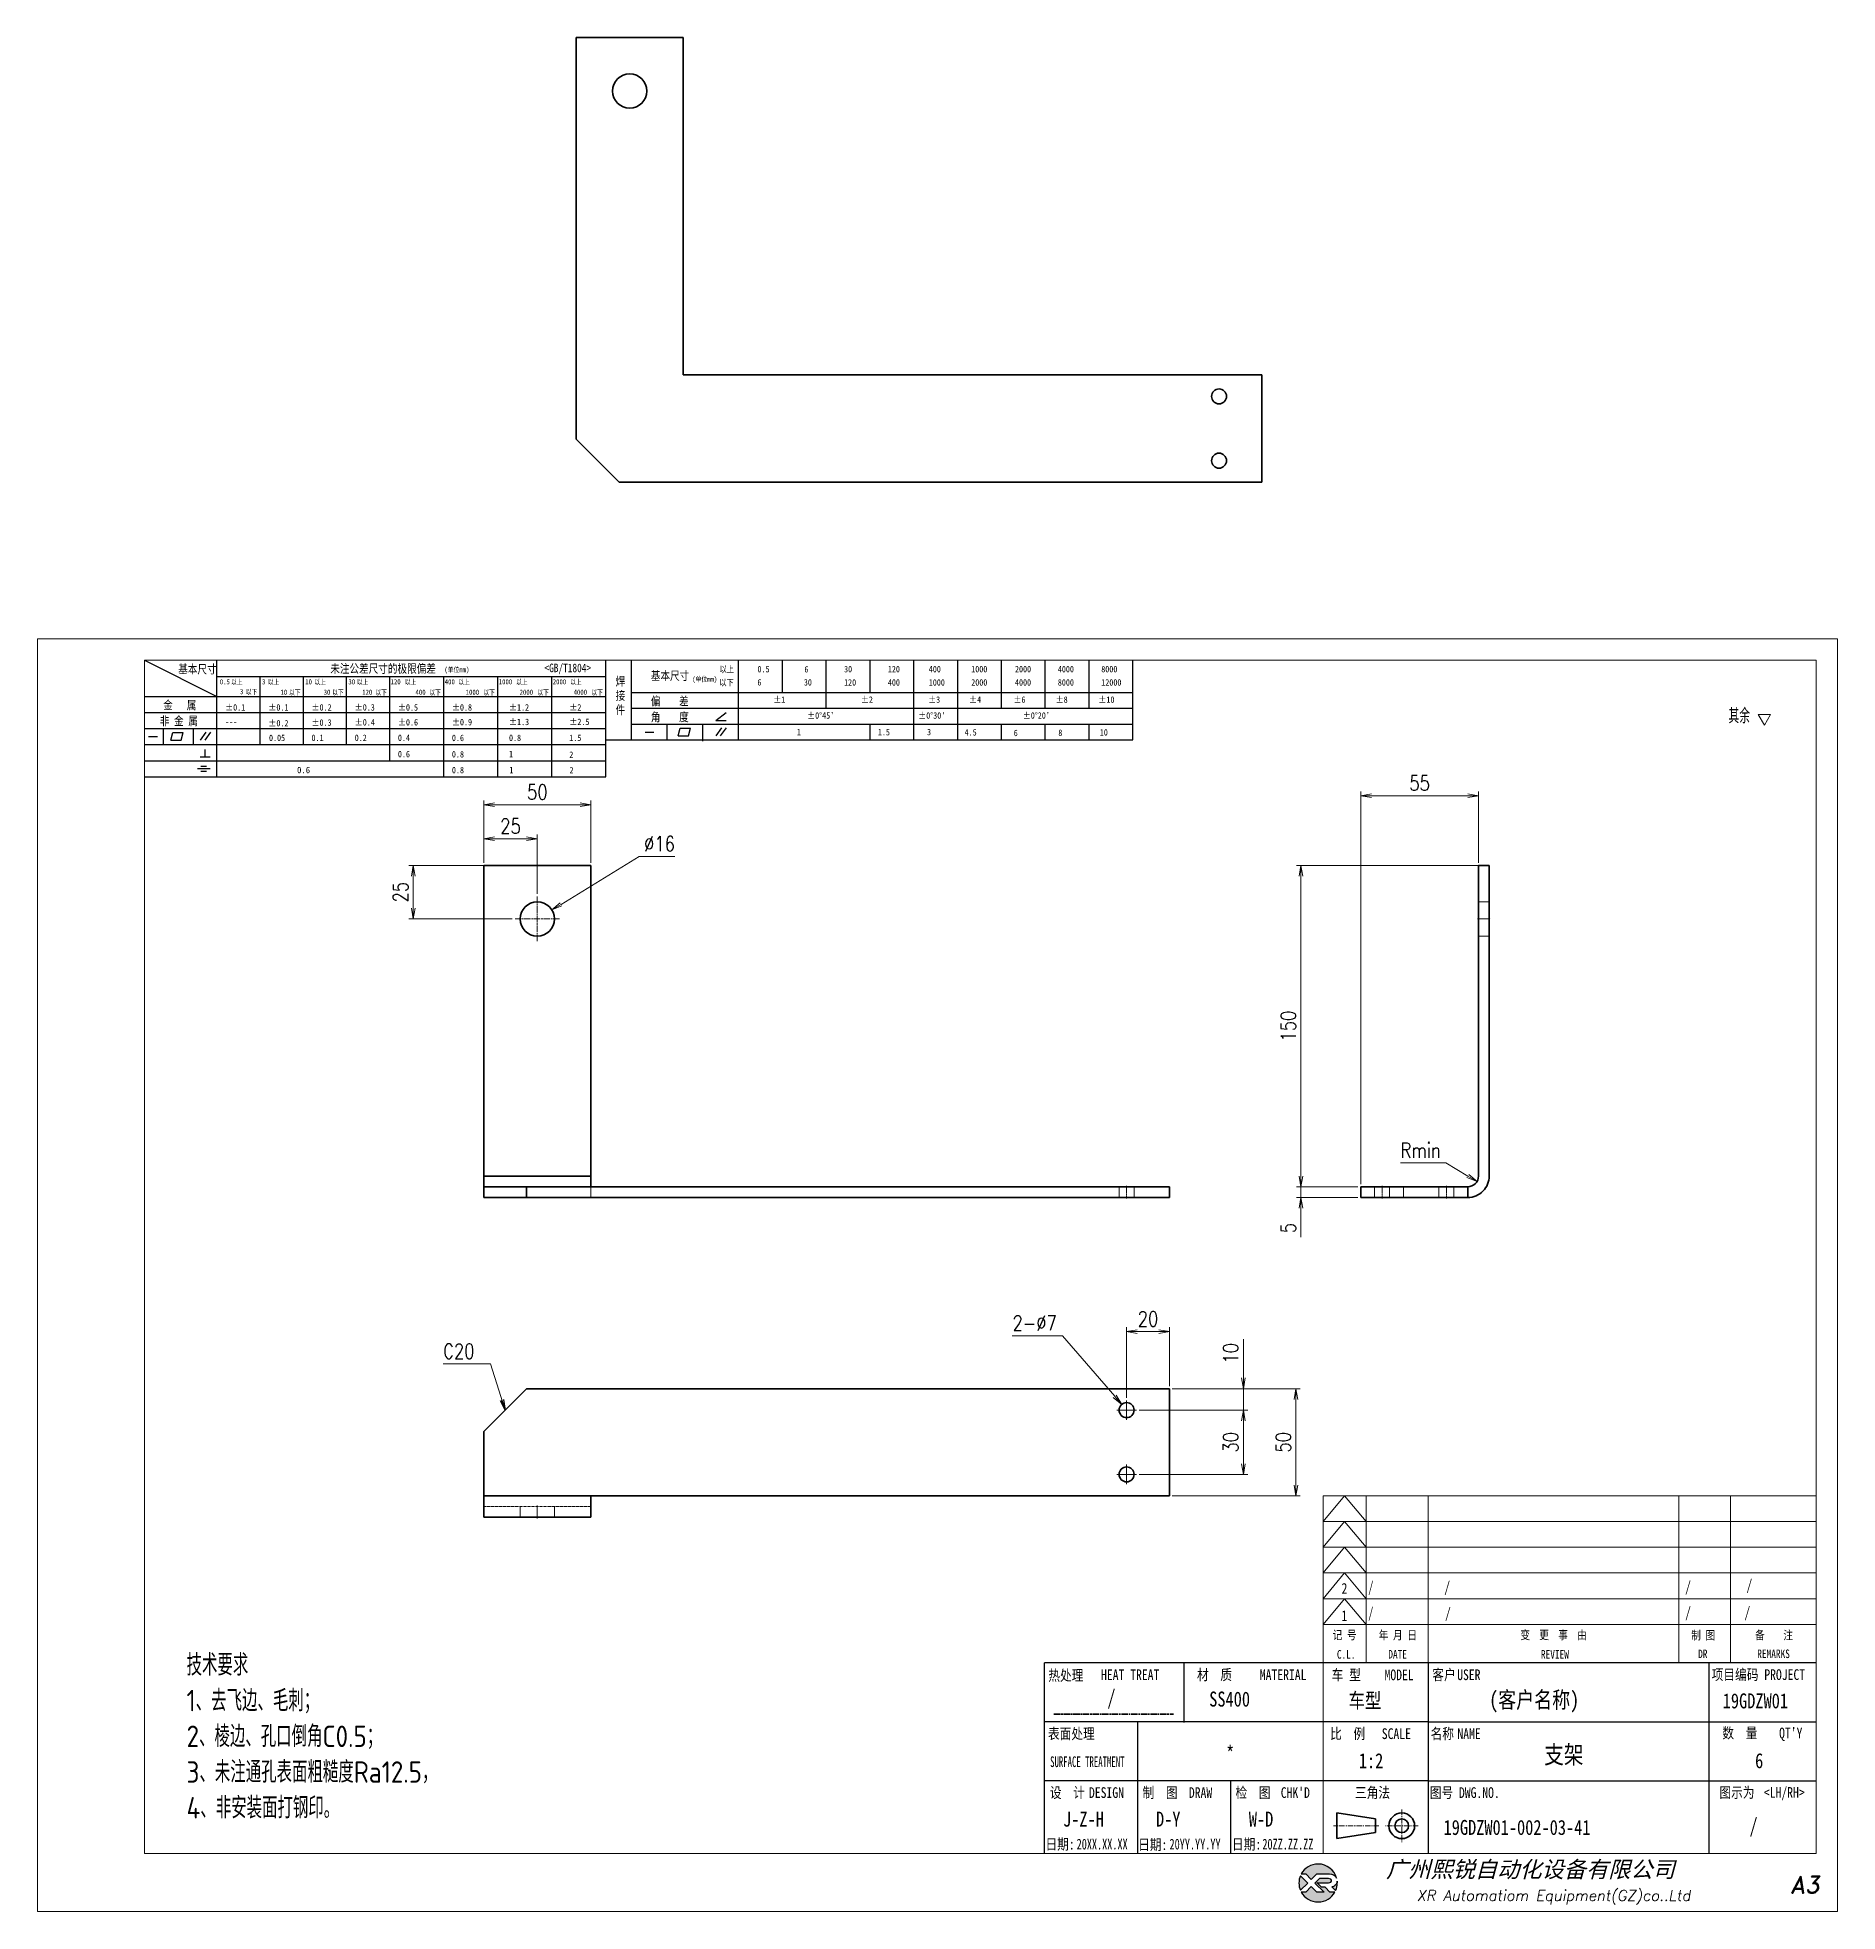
# Model space of a CAD drawing. Header units: millimetres. Extents: x 1333 to 142399, y -42879 to -5704.
# Drawn here: x 74899 to 75739, y -11024 to -10149 of the extents above; entities that cross this region are included whole.
import ezdxf
from ezdxf.enums import TextEntityAlignment as Align

# ---------------------------------------------------------------- set-up
doc = ezdxf.new("R2010")
doc.units = ezdxf.units.MM
doc.header["$LTSCALE"] = 0.5
for name, pattern in [('AM_ISO02W050x2', [3.75, 3, -0.75]), ('AM_ISO08W050x2', [9, 6, -0.75, 1.5, -0.75]), ('CENTER', [2, 1.25, -0.25, 0.25, -0.25]), ('DOT2', [0.125, 0, -0.125])]:
    doc.linetypes.add(name, pattern=pattern)
for name, color, linetype in [('DIM', 3, 'Continuous'), ('layer 1', 7, 'Continuous'), ('图\\M+19E79\\M+195B6\\M+18E9A', 7, 'Continuous'), ('图号', 7, 'Continuous'), ('图名', 7, 'Continuous'), ('数量', 7, 'Continuous'), ('材质', 7, 'Continuous'), ('表面处理', 7, 'Continuous'), ('车型', 7, 'Continuous')]:
    doc.layers.add(name, color=color, linetype=linetype)
for name, color, linetype, lineweight in [('中心线', 2, 'AM_ISO08W050x2', 18), ('图框', 7, 'Continuous', 18), ('标注线', 3, 'Continuous', 18), ('热处理', 7, 'Continuous', 20), ('粗实线', 7, 'Continuous', 35), ('粗点划线', 6, 'AM_ISO08W050x2', 35), ('虚线', 1, 'AM_ISO02W050x2', 18)]:
    doc.layers.add(name, color=color, linetype=linetype, lineweight=lineweight)
doc.layers.add('打印', color=7, linetype='Continuous', lineweight=15, plot=False)
doc.layers.add('打印-禁用', color=7, linetype='Continuous', lineweight=15, plot=False)
doc.styles.add('DIM', font='romans.shx', dxfattribs={"width": 0.8, "bigfont": 'bigfont.shx'})
doc.styles.get("Standard").update_dxf_attribs({"font": 'simplex.shx'})
doc.styles.add('STYLE1', font='')
doc.styles.add('国标', font='simfang.ttf', dxfattribs={"width": 0.8})
doc.styles.add('机械长仿宋', font='gbenor.shx', dxfattribs={"height": 1, "bigfont": 'gbcbig.shx'})
doc.styles.add('标题\\M+18E9A', font='romand.shx', dxfattribs={"oblique": 10, "bigfont": 'bigfont.shx'})
doc.styles.get('STYLE1').set_extended_font_data('SimSun')
doc.dimstyles.new('XR 1-2$0', dxfattribs={"dimscale": 2, "dimtxt": 3.5, "dimasz": 2.5, "dimexe": 1, "dimexo": 0.625, "dimgap": 1.2, "dimtad": 1, "dimdsep": 46, "dimtxsty": 'DIM', "dimblk": 'OPEN', "dimcen": 0, "dimclrd": 8, "dimclre": 8, "dimclrt": 2, "dimazin": 2, "dimtfac": 0.5, "dimtmove": 0, "dimatfit": 3, "dimldrblk": 'OPEN', "dimfxl": 0, "dimtolj": 2, "dimlwd": 13, "dimlwe": 13, "dimarcsym": 0})
doc.dimstyles.new('XR 1-2$3', dxfattribs={"dimscale": 2, "dimtxt": 3.5, "dimasz": 2.5, "dimexe": 1, "dimexo": 0.625, "dimgap": 1.2, "dimtad": 1, "dimtoh": 1, "dimdsep": 46, "dimtxsty": 'DIM', "dimblk": 'OPEN', "dimcen": 0, "dimclrd": 8, "dimclre": 8, "dimclrt": 2, "dimazin": 2, "dimtfac": 0.5, "dimtofl": 0, "dimtmove": 0, "dimatfit": 3, "dimldrblk": 'OPEN', "dimfxl": 0, "dimtolj": 2, "dimlwd": 18, "dimlwe": 18, "dimarcsym": 0})
doc.dimstyles.new('XR 1-2$4', dxfattribs={"dimscale": 2, "dimtxt": 3.5, "dimasz": 2.5, "dimexe": 1, "dimexo": 0.625, "dimgap": 1.2, "dimtad": 1, "dimtoh": 1, "dimdsep": 46, "dimtxsty": 'DIM', "dimblk": 'OPEN', "dimcen": 0, "dimclrd": 8, "dimclre": 8, "dimclrt": 2, "dimazin": 2, "dimtfac": 0.5, "dimtofl": 0, "dimtmove": 0, "dimatfit": 3, "dimldrblk": 'OPEN', "dimfxl": 0, "dimtolj": 2, "dimlwd": 18, "dimlwe": 18, "dimarcsym": 0})
doc.dimstyles.new('XR 1-2$7', dxfattribs={"dimscale": 2, "dimtxt": 3.5, "dimasz": 2.5, "dimexe": 1, "dimexo": 0.625, "dimgap": 1.2, "dimtad": 1, "dimdsep": 46, "dimtxsty": 'DIM', "dimblk": 'OPEN', "dimcen": 0, "dimclrd": 8, "dimclre": 8, "dimclrt": 2, "dimazin": 2, "dimtfac": 0.5, "dimtmove": 0, "dimatfit": 3, "dimldrblk": 'OPEN', "dimfxl": 0, "dimtolj": 2, "dimlwd": 13, "dimlwe": 13, "dimarcsym": 0})

msp = doc.modelspace()

# ---------------------------------------------------------------- texts
at = {"layer": 'DIM', "color": 2, "insert": (75103.198, -10766.005), "char_height": 7, "attachment_point": 9, "style": 'DIM'}
msp.add_mtext('C20', dxfattribs=at)
at = {"layer": '图\\M+19E79\\M+195B6\\M+18E9A', "color": 3, "style": '国标'}
for s, height, width, p in [('2', 5, 0.8, (75507.808, -10875.689)), ('/', 5, 0.705904, (75520.272, -10875.057)), ('/', 5, 0.8, (75555.743, -10875.057)), ('/', 5, 0.8, (75668.153, -10874.86)), ('/', 5, 0.8, (75696.743, -10874.118)), ('1', 5, 0.8, (75507.786, -10888.409)), ('/', 5, 0.705904, (75520.272, -10887.057)), ('/', 5, 0.8, (75556.087, -10887.227)), ('/', 5, 0.8, (75668.153, -10886.86)), ('/', 5, 0.8, (75695.816, -10886.838)), ('    (客户名称)', 7.7, 0.8, (75559.942, -10929.04)), ('19GDZW01', 7, 0.8, (75685.687, -10929.182)), ('1:2', 7, 0.8, (75515.854, -10957.135)), ('J-Z-H', 7, 0.8, (75377.848, -10984.368)), ('D-Y', 7, 0.8, (75421.208, -10984.368)), ('W-D', 7, 0.8, (75464.528, -10984.368)), ('/', 7, 0.8, (75698.171, -10987.402)), ('20XX.XX.XX', 5, 0.7, (75384.178, -10995.041)), ('20YY.YY.YY', 5, 0.7, (75427.538, -10995.041)), ('20ZZ.ZZ.ZZ', 5, 0.7, (75470.858, -10995.041))]:
    msp.add_text(s, height=height, dxfattribs=dict(at, width=width)).set_placement(p)
at = {"layer": '图号', "color": 3, "style": '国标', "width": 0.8}
msp.add_text('19GDZW01-002-03-41', height=7, dxfattribs=at).set_placement((75555.411, -10988.255))
at = {"layer": '图名', "color": 3, "style": '国标', "width": 0.8}
msp.add_text('支架', height=8.4, dxfattribs=at).set_placement((75611.556, -10954.974), align=Align.CENTER)
at = {"layer": '数量', "color": 3, "style": '国标', "width": 0.8}
msp.add_text('6', height=7, dxfattribs=at).set_placement((75702.688, -10957.105), align=Align.CENTER)
at = {"layer": '材质', "color": 3, "style": '国标', "width": 0.8}
msp.add_text('SS400', height=7, dxfattribs=at).set_placement((75455.569, -10928.362), align=Align.CENTER)
at = {"layer": '标注线', "color": 2, "insert": (74968.833, -10980.628), "char_height": 10, "width": 114.82461, "attachment_point": 7, "style": '机械长仿宋'}
msp.add_mtext('\\A2;技术要求\\P1、去飞边、毛刺；\\P2、棱边、孔口倒角C0.5；\\P3、未注通孔表面粗糙度Ra12.5，\\P4、非安装面打钢印。', dxfattribs=at)
at = {"layer": '热处理', "color": 3, "style": '国标', "width": 0.8}
msp.add_text('/', height=7, dxfattribs=at).set_placement((75400.412, -10927.609), align=Align.CENTER)
at = {"layer": '表面处理', "color": 3, "style": '国标', "width": 0.8}
msp.add_text('*', height=7, dxfattribs=at).set_placement((75455.852, -10953.715), align=Align.CENTER)
at = {"layer": '车型', "color": 3, "style": '国标', "width": 0.8}
msp.add_text('  车型', height=7, dxfattribs=at).set_placement((75503.463, -10929.009))

# ---------------------------------------------------------------- blocks, each defined once
blk = doc.blocks.new('XR')
at = {"true_color": 0xfc8000}
h = blk.add_hatch(color=30, dxfattribs=at)
h.set_gradient(color1=(252, 128, 0), rotation=240, one_color=1, tint=1, name='INVCURVED')
edge = h.paths.add_edge_path()
edge.add_spline(control_points=[(-434.18, -5928.47), (-433.9, -5928.74), (-433.63, -5929.01), (-433.63, -5929.01), (-433.63, -5929.01), (-433.63, -5929.01), (-433.36, -5928.74), (-433.09, -5928.47)], knot_values=[0.5625, 0.5625, 0.5625, 0.5625, 0.625, 0.625, 0.625, 0.625, 0.6875, 0.6875, 0.6875, 0.6875], degree=3, periodic=0)
edge.add_spline(control_points=[(-433.09, -5928.47), (-432.82, -5928.2), (-432.54, -5927.93), (-432.54, -5927.93), (-432.54, -5927.93), (-432.54, -5927.93), (-432.04, -5927.93), (-431.53, -5927.93)], knot_values=[0.4375, 0.4375, 0.4375, 0.4375, 0.5, 0.5, 0.5, 0.5, 0.5625, 0.5625, 0.5625, 0.5625], degree=3, periodic=0)
edge.add_spline(control_points=[(-431.53, -5927.93), (-431.03, -5927.93), (-430.52, -5927.93), (-430.52, -5927.93), (-430.52, -5927.93), (-430, -5927.93), (-429.43, -5927.96), (-429.01, -5928.33)], knot_values=[0.25, 0.25, 0.25, 0.25, 0.3125, 0.3125, 0.3125, 0.3125, 0.4375, 0.4375, 0.4375, 0.4375], degree=3, periodic=0)
edge.add_spline(control_points=[(-429.01, -5928.33), (-428.88, -5928.44), (-428.78, -5928.59), (-428.71, -5928.75)], knot_values=[0.125, 0.125, 0.125, 0.125, 0.25, 0.25, 0.25, 0.25], degree=3, periodic=0)
edge.add_spline(control_points=[(-428.71, -5928.75), (-429.13, -5927.18), (-430.58, -5926.02), (-432.31, -5926.02)], knot_values=[0, 0, 0, 0, 0.125, 0.125, 0.125, 0.125], degree=3, periodic=0)
edge.add_spline(control_points=[(-432.31, -5926.02), (-433.72, -5926.02), (-434.94, -5926.79), (-435.58, -5927.93)], knot_values=[0.875, 0.875, 0.875, 0.875, 1, 1, 1, 1], degree=3, periodic=0)
edge.add_spline(control_points=[(-435.58, -5927.93), (-435.58, -5927.93), (-434.72, -5927.93), (-434.72, -5927.93), (-434.72, -5927.93), (-434.72, -5927.93), (-434.45, -5928.2), (-434.18, -5928.47)], knot_values=[0.6875, 0.6875, 0.6875, 0.6875, 0.8125, 0.8125, 0.8125, 0.8125, 0.875, 0.875, 0.875, 0.875], degree=3, periodic=0)
edge = h.paths.add_edge_path()
edge.add_spline(control_points=[(-434.79, -5929.26), (-435.04, -5929.02), (-435.34, -5928.72), (-435.54, -5928.53)], knot_values=[0.562504, 0.562504, 0.562504, 0.562504, 0.656252, 0.656252, 0.656252, 0.656252], degree=3, periodic=0)
edge.add_spline(control_points=[(-435.54, -5928.53), (-435.67, -5928.4), (-435.76, -5928.31), (-435.76, -5928.31), (-435.76, -5928.31), (-435.94, -5928.74), (-436.03, -5929.21), (-436.03, -5929.71)], knot_values=[0.25, 0.25, 0.25, 0.25, 0.312504, 0.312504, 0.312504, 0.312504, 0.562504, 0.562504, 0.562504, 0.562504], degree=3, periodic=0)
edge.add_spline(control_points=[(-436.03, -5929.71), (-436.03, -5930.2), (-435.94, -5930.67), (-435.76, -5931.1), (-435.76, -5931.1), (-435.4, -5930.75), (-435.05, -5930.4)], knot_values=[0.874998, 0.874998, 0.874998, 0.874998, 1.124998, 1.124998, 1.124998, 1.25, 1.25, 1.25, 1.25], degree=3, periodic=0)
edge.add_spline(control_points=[(-435.05, -5930.4), (-434.7, -5930.05), (-434.34, -5929.71), (-434.34, -5929.71), (-434.34, -5929.71), (-434.34, -5929.71), (-434.34, -5929.71), (-434.34, -5929.71)], knot_values=[0.749878, 0.749878, 0.749878, 0.749878, 0.874875, 0.874875, 0.874875, 0.874875, 0.874998, 0.874998, 0.874998, 0.874998], degree=3, periodic=0)
edge.add_spline(control_points=[(-434.34, -5929.71), (-434.34, -5929.71), (-434.34, -5929.71), (-434.34, -5929.71)], knot_values=[0.749634, 0.749634, 0.749634, 0.749634, 0.749817, 0.749817, 0.749817, 0.749817], degree=3, periodic=0)
edge.add_spline(control_points=[(-434.35, -5929.7), (-434.35, -5929.7), (-434.35, -5929.7), (-434.35, -5929.7)], knot_values=[0.738281, 0.738281, 0.738281, 0.738281, 0.742188, 0.742188, 0.742188, 0.742188], degree=3, periodic=0)
edge.add_spline(control_points=[(-434.35, -5929.7), (-434.36, -5929.69), (-434.37, -5929.68), (-434.38, -5929.67)], knot_values=[0.726563, 0.726563, 0.726563, 0.726563, 0.738281, 0.738281, 0.738281, 0.738281], degree=3, periodic=0)
edge.add_spline(control_points=[(-434.38, -5929.67), (-434.38, -5929.66), (-434.39, -5929.65), (-434.4, -5929.65)], knot_values=[0.718751, 0.718751, 0.718751, 0.718751, 0.726563, 0.726563, 0.726563, 0.726563], degree=3, periodic=0)
edge.add_spline(control_points=[(-434.4, -5929.65), (-434.42, -5929.63), (-434.45, -5929.6), (-434.47, -5929.58)], knot_values=[0.703126, 0.703126, 0.703126, 0.703126, 0.718751, 0.718751, 0.718751, 0.718751], degree=3, periodic=0)
edge.add_spline(control_points=[(-434.47, -5929.58), (-434.5, -5929.55), (-434.53, -5929.52), (-434.56, -5929.49)], knot_values=[0.687501, 0.687501, 0.687501, 0.687501, 0.703126, 0.703126, 0.703126, 0.703126], degree=3, periodic=0)
edge.add_spline(control_points=[(-434.56, -5929.49), (-434.63, -5929.42), (-434.71, -5929.35), (-434.79, -5929.26)], knot_values=[0.656252, 0.656252, 0.656252, 0.656252, 0.687501, 0.687501, 0.687501, 0.687501], degree=3, periodic=0)
at = {"true_color": 0x0348ff}
h = blk.add_hatch(color=160, dxfattribs=at)
h.set_gradient(color1=(3, 72, 255), color2=(0, 41, 153), one_color=1, tint=0.3, name='HEMISPHERICAL')
edge = h.paths.add_edge_path()
edge.add_spline(control_points=[(-432.54, -5929.67), (-432.26, -5929.95), (-431.94, -5930.23), (-431.66, -5930.51), (-431.66, -5930.51), (-431.66, -5930.51), (-431.66, -5930.51), (-431.66, -5930.51)], knot_values=[0.736842, 0.736842, 0.736842, 0.736842, 0.789474, 0.789474, 0.789474, 0.789474, 0.802633, 0.802633, 0.802633, 0.802633], degree=3, periodic=0)
edge.add_spline(control_points=[(-431.66, -5930.51), (-431.65, -5930.51), (-431.65, -5930.52), (-431.65, -5930.52)], knot_values=[0.802633, 0.802633, 0.802633, 0.802633, 0.815791, 0.815791, 0.815791, 0.815791], degree=3, periodic=0)
edge.add_spline(control_points=[(-431.65, -5930.52), (-431.64, -5930.53), (-431.64, -5930.53), (-431.64, -5930.53)], knot_values=[0.815791, 0.815791, 0.815791, 0.815791, 0.82237, 0.82237, 0.82237, 0.82237], degree=3, periodic=0)
edge.add_spline(control_points=[(-431.64, -5930.53), (-431.64, -5930.53), (-431.64, -5930.53), (-431.63, -5930.54)], knot_values=[0.82237, 0.82237, 0.82237, 0.82237, 0.828949, 0.828949, 0.828949, 0.828949], degree=3, periodic=0)
edge.add_spline(control_points=[(-431.63, -5930.54), (-431.63, -5930.54), (-431.63, -5930.54), (-431.63, -5930.54), (-431.63, -5930.54), (-431.63, -5930.54), (-431.59, -5930.54), (-431.52, -5930.54)], knot_values=[0.841901, 0.841901, 0.841901, 0.841901, 0.842105, 0.842105, 0.842105, 0.842105, 0.855264, 0.855264, 0.855264, 0.855264], degree=3, periodic=0)
edge.add_spline(control_points=[(-431.52, -5930.54), (-431.46, -5930.54), (-431.38, -5930.54), (-431.3, -5930.54)], knot_values=[0.855264, 0.855264, 0.855264, 0.855264, 0.868422, 0.868422, 0.868422, 0.868422], degree=3, periodic=0)
edge.add_spline(control_points=[(-431.3, -5930.54), (-431.26, -5930.54), (-431.22, -5930.54), (-431.18, -5930.54)], knot_values=[0.868422, 0.868422, 0.868422, 0.868422, 0.875, 0.875, 0.875, 0.875], degree=3, periodic=0)
edge.add_spline(control_points=[(-431.18, -5930.54), (-431.14, -5930.54), (-431.1, -5930.54), (-431.07, -5930.54)], knot_values=[0.875, 0.875, 0.875, 0.875, 0.881579, 0.881579, 0.881579, 0.881579], degree=3, periodic=0)
edge.add_spline(control_points=[(-431.07, -5930.54), (-431.05, -5930.54), (-431.04, -5930.54), (-431.03, -5930.54)], knot_values=[0.881579, 0.881579, 0.881579, 0.881579, 0.884869, 0.884869, 0.884869, 0.884869], degree=3, periodic=0)
edge.add_spline(control_points=[(-431.03, -5930.54), (-431.02, -5930.54), (-431, -5930.54), (-431, -5930.54)], knot_values=[0.884869, 0.884869, 0.884869, 0.884869, 0.888158, 0.888158, 0.888158, 0.888158], degree=3, periodic=0)
edge.add_spline(control_points=[(-431, -5930.54), (-430.99, -5930.54), (-430.99, -5930.54), (-430.98, -5930.54)], knot_values=[0.888158, 0.888158, 0.888158, 0.888158, 0.889803, 0.889803, 0.889803, 0.889803], degree=3, periodic=0)
edge.add_spline(control_points=[(-430.98, -5930.54), (-430.98, -5930.54), (-430.98, -5930.54), (-430.97, -5930.54)], knot_values=[0.889803, 0.889803, 0.889803, 0.889803, 0.891447, 0.891447, 0.891447, 0.891447], degree=3, periodic=0)
edge.add_spline(control_points=[(-430.97, -5930.54), (-430.97, -5930.54), (-430.97, -5930.54), (-430.97, -5930.54)], knot_values=[0.891447, 0.891447, 0.891447, 0.891447, 0.89227, 0.89227, 0.89227, 0.89227], degree=3, periodic=0)
edge.add_spline(control_points=[(-430.97, -5930.54), (-430.97, -5930.54), (-430.97, -5930.54), (-430.97, -5930.54)], knot_values=[0.89227, 0.89227, 0.89227, 0.89227, 0.893092, 0.893092, 0.893092, 0.893092], degree=3, periodic=0)
edge.add_spline(control_points=[(-430.97, -5930.54), (-430.97, -5930.54), (-430.97, -5930.54), (-430.97, -5930.54)], knot_values=[0.893092, 0.893092, 0.893092, 0.893092, 0.893503, 0.893503, 0.893503, 0.893503], degree=3, periodic=0)
edge.add_spline(control_points=[(-430.97, -5930.54), (-430.97, -5930.54), (-430.97, -5930.54), (-430.97, -5930.54)], knot_values=[0.893503, 0.893503, 0.893503, 0.893503, 0.893914, 0.893914, 0.893914, 0.893914], degree=3, periodic=0)
edge.add_spline(control_points=[(-430.97, -5930.54), (-430.97, -5930.54), (-430.97, -5930.54), (-430.97, -5930.54)], knot_values=[0.893914, 0.893914, 0.893914, 0.893914, 0.89412, 0.89412, 0.89412, 0.89412], degree=3, periodic=0)
edge.add_spline(control_points=[(-430.97, -5930.54), (-430.97, -5930.54), (-430.97, -5930.54), (-430.97, -5930.54)], knot_values=[0.89412, 0.89412, 0.89412, 0.89412, 0.894326, 0.894326, 0.894326, 0.894326], degree=3, periodic=0)
edge.add_spline(control_points=[(-430.97, -5930.54), (-430.97, -5930.54), (-430.97, -5930.54), (-430.97, -5930.54)], knot_values=[0.894428, 0.894428, 0.894428, 0.894428, 0.894531, 0.894531, 0.894531, 0.894531], degree=3, periodic=0)
edge.add_spline(control_points=[(-430.97, -5930.54), (-430.97, -5930.54), (-430.97, -5930.54), (-430.97, -5930.54)], knot_values=[0.894531, 0.894531, 0.894531, 0.894531, 0.894583, 0.894583, 0.894583, 0.894583], degree=3, periodic=0)
edge.add_spline(control_points=[(-430.97, -5930.54), (-430.97, -5930.54), (-430.97, -5930.54), (-430.97, -5930.54), (-430.97, -5930.54), (-430.97, -5930.54), (-430.73, -5930.78), (-430.49, -5931.01)], knot_values=[0.894685, 0.894685, 0.894685, 0.894685, 0.894737, 0.894737, 0.894737, 0.894737, 0.921052, 0.921052, 0.921052, 0.921052], degree=3, periodic=0)
edge.add_spline(control_points=[(-430.49, -5931.01), (-430.26, -5931.24), (-430.02, -5931.48), (-430.02, -5931.48)], knot_values=[0.921052, 0.921052, 0.921052, 0.921052, 0.947368, 0.947368, 0.947368, 0.947368], degree=3, periodic=0)
edge.add_spline(control_points=[(-430.02, -5931.48), (-430.02, -5931.48), (-430.02, -5931.48), (-430.02, -5931.48)], knot_values=[0.947522, 0.947522, 0.947522, 0.947522, 0.947573, 0.947573, 0.947573, 0.947573], degree=3, periodic=0)
edge.add_spline(control_points=[(-430.02, -5931.48), (-430.02, -5931.48), (-430.02, -5931.48), (-430.02, -5931.48)], knot_values=[0.947573, 0.947573, 0.947573, 0.947573, 0.947676, 0.947676, 0.947676, 0.947676], degree=3, periodic=0)
edge.add_spline(control_points=[(-430.02, -5931.48), (-430.02, -5931.48), (-430.02, -5931.48), (-430.02, -5931.48)], knot_values=[0.947676, 0.947676, 0.947676, 0.947676, 0.947779, 0.947779, 0.947779, 0.947779], degree=3, periodic=0)
edge.add_spline(control_points=[(-430.02, -5931.48), (-430.02, -5931.48), (-430.02, -5931.48), (-430.02, -5931.48)], knot_values=[0.947779, 0.947779, 0.947779, 0.947779, 0.947984, 0.947984, 0.947984, 0.947984], degree=3, periodic=0)
edge.add_spline(control_points=[(-430.02, -5931.48), (-430.02, -5931.48), (-430.02, -5931.48), (-430.02, -5931.48)], knot_values=[0.947984, 0.947984, 0.947984, 0.947984, 0.94819, 0.94819, 0.94819, 0.94819], degree=3, periodic=0)
edge.add_spline(control_points=[(-430.02, -5931.48), (-430.02, -5931.48), (-430.02, -5931.48), (-430.02, -5931.48)], knot_values=[0.94819, 0.94819, 0.94819, 0.94819, 0.948601, 0.948601, 0.948601, 0.948601], degree=3, periodic=0)
edge.add_spline(control_points=[(-430.02, -5931.48), (-430.02, -5931.48), (-430.02, -5931.48), (-430.02, -5931.48)], knot_values=[0.948601, 0.948601, 0.948601, 0.948601, 0.949012, 0.949012, 0.949012, 0.949012], degree=3, periodic=0)
edge.add_spline(control_points=[(-430.02, -5931.48), (-430.02, -5931.48), (-430.01, -5931.48), (-430.01, -5931.48)], knot_values=[0.949012, 0.949012, 0.949012, 0.949012, 0.949834, 0.949834, 0.949834, 0.949834], degree=3, periodic=0)
edge.add_spline(control_points=[(-430.01, -5931.48), (-430.01, -5931.48), (-430.01, -5931.48), (-430.01, -5931.48)], knot_values=[0.949834, 0.949834, 0.949834, 0.949834, 0.950657, 0.950657, 0.950657, 0.950657], degree=3, periodic=0)
edge.add_spline(control_points=[(-430.01, -5931.48), (-430.01, -5931.48), (-430, -5931.48), (-430, -5931.48)], knot_values=[0.950657, 0.950657, 0.950657, 0.950657, 0.952301, 0.952301, 0.952301, 0.952301], degree=3, periodic=0)
edge.add_spline(control_points=[(-430, -5931.48), (-429.99, -5931.48), (-429.98, -5931.48), (-429.98, -5931.48)], knot_values=[0.952301, 0.952301, 0.952301, 0.952301, 0.953946, 0.953946, 0.953946, 0.953946], degree=3, periodic=0)
edge.add_spline(control_points=[(-429.98, -5931.48), (-429.96, -5931.48), (-429.95, -5931.48), (-429.93, -5931.48)], knot_values=[0.953946, 0.953946, 0.953946, 0.953946, 0.957236, 0.957236, 0.957236, 0.957236], degree=3, periodic=0)
edge.add_spline(control_points=[(-429.93, -5931.48), (-429.91, -5931.48), (-429.89, -5931.48), (-429.87, -5931.48)], knot_values=[0.957236, 0.957236, 0.957236, 0.957236, 0.960525, 0.960525, 0.960525, 0.960525], degree=3, periodic=0)
edge.add_spline(control_points=[(-429.87, -5931.48), (-429.82, -5931.48), (-429.77, -5931.48), (-429.71, -5931.48)], knot_values=[0.960525, 0.960525, 0.960525, 0.960525, 0.967104, 0.967104, 0.967104, 0.967104], degree=3, periodic=0)
edge.add_spline(control_points=[(-429.71, -5931.48), (-429.65, -5931.48), (-429.59, -5931.48), (-429.53, -5931.48)], knot_values=[0.967104, 0.967104, 0.967104, 0.967104, 0.973683, 0.973683, 0.973683, 0.973683], degree=3, periodic=0)
edge.add_spline(control_points=[(-429.53, -5931.48), (-429.41, -5931.48), (-429.29, -5931.48), (-429.19, -5931.48)], knot_values=[0.973683, 0.973683, 0.973683, 0.973683, 0.98684, 0.98684, 0.98684, 0.98684], degree=3, periodic=0)
edge.add_spline(control_points=[(-429.19, -5931.48), (-429.1, -5931.48), (-429.04, -5931.48), (-429.04, -5931.48), (-429.67, -5932.62), (-430.9, -5933.39), (-432.31, -5933.39)], knot_values=[0.98684, 0.98684, 0.98684, 0.98684, 1, 1, 1, 1.052632, 1.052632, 1.052632, 1.052632], degree=3, periodic=0)
edge.add_spline(control_points=[(-432.31, -5933.39), (-433.72, -5933.39), (-434.94, -5932.62), (-435.58, -5931.48), (-435.58, -5931.48), (-435.58, -5931.48), (-435.36, -5931.48), (-435.15, -5931.48)], knot_values=[0.052632, 0.052632, 0.052632, 0.052632, 0.105263, 0.105263, 0.105263, 0.105263, 0.131579, 0.131579, 0.131579, 0.131579], degree=3, periodic=0)
edge.add_spline(control_points=[(-435.15, -5931.48), (-434.93, -5931.48), (-434.72, -5931.48), (-434.72, -5931.48), (-434.72, -5931.48), (-434.72, -5931.48), (-434.45, -5931.21), (-434.18, -5930.94)], knot_values=[0.131579, 0.131579, 0.131579, 0.131579, 0.157895, 0.157895, 0.157895, 0.157895, 0.184211, 0.184211, 0.184211, 0.184211], degree=3, periodic=0)
edge.add_spline(control_points=[(-434.18, -5930.94), (-433.9, -5930.67), (-433.63, -5930.4), (-433.63, -5930.4), (-433.63, -5930.4), (-433.63, -5930.4), (-433.36, -5930.67), (-433.09, -5930.94)], knot_values=[0.184211, 0.184211, 0.184211, 0.184211, 0.210526, 0.210526, 0.210526, 0.210526, 0.236842, 0.236842, 0.236842, 0.236842], degree=3, periodic=0)
edge.add_spline(control_points=[(-433.09, -5930.94), (-432.82, -5931.21), (-432.54, -5931.48), (-432.54, -5931.48), (-432.54, -5931.48), (-432.54, -5931.48), (-432.19, -5931.48), (-431.83, -5931.48)], knot_values=[0.236842, 0.236842, 0.236842, 0.236842, 0.263158, 0.263158, 0.263158, 0.263158, 0.289474, 0.289474, 0.289474, 0.289474], degree=3, periodic=0)
edge.add_spline(control_points=[(-431.83, -5931.48), (-431.48, -5931.48), (-431.12, -5931.48), (-431.12, -5931.48), (-431.12, -5931.48), (-431.12, -5931.48), (-431.57, -5931.03), (-432.02, -5930.59)], knot_values=[0.289474, 0.289474, 0.289474, 0.289474, 0.315789, 0.315789, 0.315789, 0.315789, 0.342105, 0.342105, 0.342105, 0.342105], degree=3, periodic=0)
edge.add_spline(control_points=[(-432.02, -5930.59), (-432.47, -5930.15), (-432.92, -5929.71), (-432.92, -5929.71), (-432.92, -5929.71), (-432.92, -5929.71), (-432.71, -5929.5), (-432.5, -5929.29)], knot_values=[0.342105, 0.342105, 0.342105, 0.342105, 0.368421, 0.368421, 0.368421, 0.368421, 0.394737, 0.394737, 0.394737, 0.394737], degree=3, periodic=0)
edge.add_spline(control_points=[(-432.5, -5929.29), (-432.3, -5929.09), (-432.09, -5928.88), (-432.09, -5928.88)], knot_values=[0.394737, 0.394737, 0.394737, 0.394737, 0.421053, 0.421053, 0.421053, 0.421053], degree=3, periodic=0)
edge.add_spline(control_points=[(-432.09, -5928.88), (-432.09, -5928.88), (-432.06, -5928.86), (-432.06, -5928.86)], knot_values=[0.421053, 0.421053, 0.421053, 0.421053, 0.473684, 0.473684, 0.473684, 0.473684], degree=3, periodic=0)
edge.add_spline(control_points=[(-432.06, -5928.86), (-432.06, -5928.86), (-432.06, -5928.86), (-432.06, -5928.86), (-432.06, -5928.86), (-432.06, -5928.86), (-430.4, -5928.86), (-430.26, -5928.86)], knot_values=[0.473684, 0.473684, 0.473684, 0.473684, 0.473684, 0.473684, 0.473684, 0.473684, 0.526316, 0.526316, 0.526316, 0.526316], degree=3, periodic=0)
edge.add_spline(control_points=[(-430.26, -5928.86), (-429.54, -5928.86), (-429.62, -5929.4), (-429.83, -5929.55)], knot_values=[0.526316, 0.526316, 0.526316, 0.526316, 0.578947, 0.578947, 0.578947, 0.578947], degree=3, periodic=0)
edge.add_spline(control_points=[(-429.83, -5929.55), (-429.94, -5929.62), (-430.08, -5929.65), (-430.26, -5929.65), (-430.26, -5929.65), (-430.26, -5929.65), (-430.48, -5929.65), (-430.71, -5929.66)], knot_values=[0.578947, 0.578947, 0.578947, 0.578947, 0.631579, 0.631579, 0.631579, 0.631579, 0.657895, 0.657895, 0.657895, 0.657895], degree=3, periodic=0)
edge.add_spline(control_points=[(-430.71, -5929.66), (-430.93, -5929.66), (-431.15, -5929.67), (-431.15, -5929.67), (-431.15, -5929.67), (-431.15, -5929.67), (-432.54, -5929.67), (-432.54, -5929.67)], knot_values=[0.657895, 0.657895, 0.657895, 0.657895, 0.684211, 0.684211, 0.684211, 0.684211, 0.736842, 0.736842, 0.736842, 0.736842], degree=3, periodic=0)
edge = h.paths.add_edge_path()
edge.add_spline(control_points=[(-428.6, -5929.32), (-428.61, -5929.67), (-428.76, -5930), (-429.06, -5930.22)], knot_values=[0.8, 0.8, 0.8, 0.8, 1, 1, 1, 1], degree=3, periodic=0)
edge.add_spline(control_points=[(-429.06, -5930.22), (-429.22, -5930.34), (-429.41, -5930.43), (-429.61, -5930.48)], knot_values=[0.6, 0.6, 0.6, 0.6, 0.8, 0.8, 0.8, 0.8], degree=3, periodic=0)
edge.add_spline(control_points=[(-429.61, -5930.48), (-429.61, -5930.48), (-428.9, -5931.19), (-428.9, -5931.19), (-428.9, -5931.19), (-428.69, -5930.73), (-428.58, -5930.23), (-428.58, -5929.71)], knot_values=[0.2, 0.2, 0.2, 0.2, 0.4, 0.4, 0.4, 0.4, 0.6, 0.6, 0.6, 0.6], degree=3, periodic=0)
edge.add_spline(control_points=[(-428.58, -5929.71), (-428.58, -5929.58), (-428.59, -5929.45), (-428.6, -5929.32)], knot_values=[0, 0, 0, 0, 0.2, 0.2, 0.2, 0.2], degree=3, periodic=0)
at = {"layer": 'layer 1', "color": 30}
for points, knots in [([(-435.76, -5931.1), (-435.94, -5930.67), (-436.03, -5930.2), (-436.03, -5929.71), (-436.03, -5929.71), (-436.03, -5929.21), (-435.94, -5928.74), (-435.76, -5928.31), (-435.76, -5928.31), (-435.76, -5928.31), (-434.34, -5929.71), (-434.34, -5929.71), (-434.34, -5929.71), (-434.34, -5929.71), (-435.76, -5931.1), (-435.76, -5931.1)], [0, 0, 0, 0, 0.25, 0.25, 0.25, 0.25, 0.5, 0.5, 0.5, 0.5, 0.75, 0.75, 0.75, 0.75, 1, 1, 1, 1]), ([(-432.31, -5926.02), (-430.58, -5926.02), (-429.13, -5927.18), (-428.71, -5928.75), (-428.71, -5928.75), (-428.78, -5928.59), (-428.88, -5928.44), (-429.01, -5928.33), (-429.01, -5928.33), (-429.43, -5927.96), (-430, -5927.93), (-430.52, -5927.93), (-430.52, -5927.93), (-430.52, -5927.93), (-432.54, -5927.93), (-432.54, -5927.93), (-432.54, -5927.93), (-432.54, -5927.93), (-433.63, -5929.01), (-433.63, -5929.01), (-433.63, -5929.01), (-433.63, -5929.01), (-434.72, -5927.93), (-434.72, -5927.93), (-434.72, -5927.93), (-434.72, -5927.93), (-435.58, -5927.93), (-435.58, -5927.93), (-435.58, -5927.93), (-434.94, -5926.79), (-433.72, -5926.02), (-432.31, -5926.02)], [0, 0, 0, 0, 0.125, 0.125, 0.125, 0.125, 0.25, 0.25, 0.25, 0.25, 0.375, 0.375, 0.375, 0.375, 0.5, 0.5, 0.5, 0.5, 0.625, 0.625, 0.625, 0.625, 0.75, 0.75, 0.75, 0.75, 0.875, 0.875, 0.875, 0.875, 1, 1, 1, 1])]:
    blk.add_open_spline(points, degree=3, knots=knots, dxfattribs=at)
at = {"layer": 'layer 1', "color": 154}
for points, knots in [([(-429.04, -5931.48), (-429.67, -5932.62), (-430.9, -5933.39), (-432.31, -5933.39), (-432.31, -5933.39), (-433.72, -5933.39), (-434.94, -5932.62), (-435.58, -5931.48), (-435.58, -5931.48), (-435.58, -5931.48), (-434.72, -5931.48), (-434.72, -5931.48), (-434.72, -5931.48), (-434.72, -5931.48), (-433.63, -5930.4), (-433.63, -5930.4), (-433.63, -5930.4), (-433.63, -5930.4), (-432.54, -5931.48), (-432.54, -5931.48), (-432.54, -5931.48), (-432.54, -5931.48), (-431.12, -5931.48), (-431.12, -5931.48), (-431.12, -5931.48), (-431.12, -5931.48), (-432.92, -5929.71), (-432.92, -5929.71), (-432.92, -5929.71), (-432.92, -5929.71), (-432.09, -5928.88), (-432.09, -5928.88), (-432.09, -5928.88), (-432.09, -5928.88), (-432.06, -5928.86), (-432.06, -5928.86), (-432.06, -5928.86), (-432.06, -5928.86), (-430.4, -5928.86), (-430.26, -5928.86), (-430.26, -5928.86), (-429.54, -5928.86), (-429.62, -5929.4), (-429.83, -5929.55), (-429.83, -5929.55), (-429.94, -5929.62), (-430.08, -5929.65), (-430.26, -5929.65), (-430.26, -5929.65), (-430.26, -5929.65), (-431.15, -5929.67), (-431.15, -5929.67), (-431.15, -5929.67), (-431.15, -5929.67), (-432.54, -5929.67), (-432.54, -5929.67), (-432.54, -5929.67), (-432.26, -5929.95), (-431.94, -5930.23), (-431.66, -5930.51), (-431.66, -5930.51), (-431.66, -5930.51), (-431.63, -5930.54), (-431.63, -5930.54), (-431.63, -5930.54), (-431.63, -5930.54), (-430.97, -5930.54), (-430.97, -5930.54), (-430.97, -5930.54), (-430.97, -5930.54), (-430.02, -5931.48), (-430.02, -5931.48), (-430.02, -5931.48), (-430.02, -5931.48), (-429.04, -5931.48), (-429.04, -5931.48)], [0, 0, 0, 0, 0.052632, 0.052632, 0.052632, 0.052632, 0.105263, 0.105263, 0.105263, 0.105263, 0.157895, 0.157895, 0.157895, 0.157895, 0.210526, 0.210526, 0.210526, 0.210526, 0.263158, 0.263158, 0.263158, 0.263158, 0.315789, 0.315789, 0.315789, 0.315789, 0.368421, 0.368421, 0.368421, 0.368421, 0.421053, 0.421053, 0.421053, 0.421053, 0.473684, 0.473684, 0.473684, 0.473684, 0.526316, 0.526316, 0.526316, 0.526316, 0.578947, 0.578947, 0.578947, 0.578947, 0.631579, 0.631579, 0.631579, 0.631579, 0.684211, 0.684211, 0.684211, 0.684211, 0.736842, 0.736842, 0.736842, 0.736842, 0.789474, 0.789474, 0.789474, 0.789474, 0.842105, 0.842105, 0.842105, 0.842105, 0.894737, 0.894737, 0.894737, 0.894737, 0.947368, 0.947368, 0.947368, 0.947368, 1, 1, 1, 1]), ([(-428.6, -5929.32), (-428.59, -5929.45), (-428.58, -5929.58), (-428.58, -5929.71), (-428.58, -5929.71), (-428.58, -5930.23), (-428.69, -5930.73), (-428.9, -5931.19), (-428.9, -5931.19), (-428.9, -5931.19), (-429.61, -5930.48), (-429.61, -5930.48), (-429.61, -5930.48), (-429.41, -5930.43), (-429.22, -5930.34), (-429.06, -5930.22), (-429.06, -5930.22), (-428.76, -5930), (-428.61, -5929.67), (-428.6, -5929.32)], [0, 0, 0, 0, 0.2, 0.2, 0.2, 0.2, 0.4, 0.4, 0.4, 0.4, 0.6, 0.6, 0.6, 0.6, 0.8, 0.8, 0.8, 0.8, 1, 1, 1, 1])]:
    blk.add_open_spline(points, degree=3, knots=knots, dxfattribs=at)
blk = doc.blocks.new('GZDEH零件A3图框V01版')
at = {"layer": '中心线', "color": 1, "linetype": 'CENTER', "lineweight": 5, "ltscale": 2}
for p, q in [((3175.82, -1822.66), (3175.82, -1830.26)), ((3170.49, -1826.46), (3159.89, -1826.46)), ((3179.62, -1826.46), (3172.02, -1826.46))]:
    blk.add_line(p, q, dxfattribs=at)
at = {"layer": '图\\M+19E79\\M+195B6\\M+18E9A', "color": 9}
for p, q in [((2882.49, -1554.46), (2899.37, -1562.92)), ((2899.37, -1581.67), (2899.37, -1554.46)), ((2990.09, -1581.67), (2990.09, -1554.46)), ((2996.09, -1573.08), (2996.09, -1554.46)), ((3021.09, -1561.98), (3021.09, -1554.46)), ((3031.31, -1561.98), (3031.31, -1554.46)), ((3041.53, -1561.98), (3041.53, -1554.46)), ((3051.75, -1561.98), (3051.75, -1554.46)), ((3061.98, -1561.98), (3061.98, -1554.46)), ((3072.2, -1561.98), (3072.2, -1554.46)), ((3082.42, -1561.98), (3082.42, -1554.46)), ((3092.64, -1561.98), (3092.64, -1554.46)), ((3102.86, -1561.98), (3102.86, -1554.46)), ((3113.09, -1573.08), (3113.09, -1554.46)), ((2899.37, -1558.24), (2990.09, -1558.24)), ((2909.45, -1574.17), (2909.45, -1558.24)), ((2919.53, -1574.17), (2919.53, -1558.24)), ((2929.61, -1574.17), (2929.61, -1558.24)), ((2939.69, -1577.92), (2939.69, -1558.24)), ((2952.29, -1581.67), (2952.29, -1558.24)), ((2964.89, -1581.67), (2964.89, -1558.24)), ((2977.49, -1581.67), (2977.49, -1558.24)), ((2882.49, -1562.92), (2990.09, -1562.92)), ((2996.09, -1561.98), (3113.09, -1561.98)), ((3021.09, -1573.08), (3021.09, -1561.98)), ((3041.53, -1565.68), (3041.53, -1561.98)), ((3061.98, -1573.08), (3061.98, -1561.98)), ((3072.2, -1573.08), (3072.2, -1561.98)), ((3082.42, -1565.68), (3082.42, -1561.98)), ((3092.64, -1565.68), (3092.64, -1561.98)), ((3102.86, -1565.68), (3102.86, -1561.98)), ((2882.49, -1566.67), (2990.09, -1566.67)), ((2996.09, -1565.68), (3113.09, -1565.68)), ((2996.09, -1569.38), (3113.09, -1569.38)), ((3004.42, -1573.08), (3004.42, -1569.38)), ((3012.75, -1573.08), (3012.75, -1569.38)), ((3015.75, -1568.51), (3018.15, -1566.66)), ((3015.75, -1568.51), (3018.15, -1568.51)), ((3051.75, -1573.08), (3051.75, -1569.38)), ((3082.42, -1573.08), (3082.42, -1569.48)), ((3092.64, -1573.08), (3092.64, -1569.38)), ((3102.86, -1573.08), (3102.86, -1569.38)), ((2882.49, -1570.42), (2990.09, -1570.42)), ((2882.49, -1574.17), (2990.09, -1574.17)), ((2883.43, -1572.27), (2885.49, -1572.27)), ((2886.92, -1574.12), (2886.92, -1570.42)), ((2888.59, -1573.16), (2889.07, -1571.37)), ((2888.59, -1573.16), (2891, -1573.16)), ((2889.07, -1571.37), (2891.48, -1571.37)), ((2891, -1573.16), (2891.48, -1571.37)), ((2893.91, -1574.12), (2893.91, -1570.42)), ((2895.52, -1573.16), (2896.85, -1571.3)), ((2896.6, -1573.16), (2897.94, -1571.3)), ((2990.09, -1573.08), (3113.09, -1573.08)), ((2999.26, -1571.23), (3001.32, -1571.23)), ((3006.97, -1572.12), (3007.45, -1570.33)), ((3006.97, -1572.12), (3009.39, -1572.12)), ((3007.45, -1570.33), (3009.86, -1570.33)), ((3009.39, -1572.12), (3009.86, -1570.33)), ((3012.75, -1573.33), (3012.75, -1573.08)), ((3015.81, -1572.12), (3017.15, -1570.26)), ((3016.89, -1572.12), (3018.23, -1570.26)), ((2882.49, -1577.92), (2990.09, -1577.92)), ((2895.42, -1577.05), (2897.81, -1577.05)), ((2896.58, -1577.05), (2896.58, -1575.28)), ((2882.49, -1581.67), (2990.09, -1581.67)), ((2894.79, -1579.77), (2897.77, -1579.77)), ((2895.57, -1579.17), (2896.92, -1579.17)), ((2895.57, -1580.37), (2896.93, -1580.37)), ((3272.49, -1788.46), (3092.49, -1788.46)), ((3124.99, -1788.46), (3124.99, -1802.35)), ((3181.99, -1788.46), (3181.99, -1832.96)), ((3247.49, -1788.46), (3247.49, -1832.96)), ((3181.99, -1802.21), (3092.49, -1802.21)), ((3114.17, -1802.21), (3114.17, -1815.96)), ((3181.99, -1802.21), (3272.49, -1802.21)), ((3181.99, -1815.96), (3092.49, -1815.96)), ((3114.17, -1815.96), (3114.17, -1832.96)), ((3114.17, -1815.96), (3114.17, -1832.96)), ((3135.83, -1815.96), (3135.83, -1832.96)), ((3135.83, -1815.96), (3135.83, -1832.96)), ((3181.99, -1815.96), (3272.49, -1815.96))]:
    blk.add_line(p, q, dxfattribs=at)
at = {"layer": '图\\M+19E79\\M+195B6\\M+18E9A', "color": 7}
blk.add_line((3272.49, -1788.46), (3092.49, -1788.46), dxfattribs=at)
at = {"layer": '图\\M+19E79\\M+195B6\\M+18E9A', "color": 9, "linetype": 'Continuous'}
blk.add_line((3092.49, -1832.96), (3092.49, -1788.46), dxfattribs=at)
at = {"layer": '图框', "linetype": 'Continuous'}
for p, q in [((2882.49, -1554.46), (2882.49, -1832.96)), ((3272.49, -1554.46), (2882.49, -1554.46)), ((3272.49, -1832.96), (3272.49, -1554.46)), ((3157.49, -1749.46), (3272.49, -1749.46)), ((3157.49, -1832.96), (3157.49, -1749.46)), ((2882.49, -1832.96), (3272.49, -1832.96))]:
    blk.add_line(p, q, dxfattribs=at)
at = {"layer": '图框', "color": 9}
for p, q in [((3157.49, -1755.46), (3162.49, -1749.46)), ((3162.49, -1749.46), (3167.49, -1755.46)), ((3167.49, -1788.46), (3167.49, -1749.46)), ((3240.49, -1788.46), (3240.49, -1749.46)), ((3252.49, -1749.46), (3252.49, -1788.46)), ((3157.49, -1755.46), (3272.49, -1755.46)), ((3157.49, -1761.46), (3162.49, -1755.46)), ((3162.49, -1755.46), (3167.49, -1761.46)), ((3157.49, -1761.46), (3272.49, -1761.46)), ((3157.49, -1767.46), (3162.49, -1761.46)), ((3162.49, -1761.46), (3167.49, -1767.46)), ((3157.49, -1767.46), (3272.49, -1767.46)), ((3157.49, -1773.46), (3162.49, -1767.46)), ((3162.49, -1767.46), (3167.49, -1773.46)), ((3157.49, -1773.46), (3272.49, -1773.46)), ((3157.49, -1779.46), (3162.49, -1773.46)), ((3162.49, -1773.46), (3167.49, -1779.46)), ((3157.49, -1779.46), (3272.49, -1779.46))]:
    blk.add_line(p, q, dxfattribs=at)
at = {"layer": '图框', "color": 9, "linetype": 'Continuous'}
blk.add_line((3181.99, -1749.46), (3181.99, -1832.96), dxfattribs=at)
at = {"layer": '图框', "color": 2, "linetype": 'ByBlock', "lineweight": 35}
for p, q in [((3169.69, -1824.86), (3160.69, -1823.46)), ((3160.69, -1829.46), (3160.69, -1823.46)), ((3169.69, -1824.86), (3169.69, -1828.06)), ((3169.69, -1828.06), (3160.69, -1829.46))]:
    blk.add_line(p, q, dxfattribs=at)
for radius in [3, 1.6]:
    blk.add_circle((3175.82, -1826.46), radius, dxfattribs=at)
at = {"layer": '打印-禁用', "linetype": 'Continuous'}
for p, q in [((2857.49, -1549.46), (2857.49, -1846.46)), ((3277.49, -1549.46), (2857.49, -1549.46)), ((3277.49, -1846.46), (3277.49, -1549.46)), ((2857.49, -1846.46), (3277.49, -1846.46))]:
    blk.add_line(p, q, dxfattribs=at)
at = {"layer": 'DIM', "xscale": 1.199999999999818, "yscale": 1.199999999999818, "zscale": 1.199999999999818}
blk.add_blockref('XR', (3675.07, 5275.84), dxfattribs=at)
at = {"layer": '图\\M+19E79\\M+195B6\\M+18E9A', "color": 9, "style": '国标'}
for s, height, width, p in [('基本尺寸', 2, 0.8, (2890.33, -1557.58)), ('未注公差尺寸的极限偏差', 2, 0.8, (2925.81, -1557.44)), ('<GB/T1804>', 2, 0.8, (2975.78, -1557.27)), ('以上', 1.5, 0.8, (3016.64, -1557.33)), ('0.5', 1.5, 0.8, (3025.49, -1557.3)), ('6', 1.5, 0.8, (3036.45, -1557.34)), ('30', 1.5, 0.8, (3045.69, -1557.31)), ('120', 1.5, 0.8, (3055.91, -1557.31)), ('400', 1.5, 0.8, (3065.46, -1557.31)), ('1000', 1.5, 0.8, (3075.36, -1557.31)), ('2000', 1.5, 0.8, (3085.57, -1557.31)), ('4000', 1.5, 0.8, (3095.57, -1557.31)), ('8000', 1.5, 0.8, (3105.7, -1557.31)), ('30', 1.2, 0.8, (2930.04, -1560.11)), ('基本尺寸', 2, 0.8, (3000.6, -1559.1)), ('以下', 1.5, 0.8, (3016.58, -1560.43)), ('6', 1.5, 0.8, (3025.49, -1560.38)), ('30', 1.5, 0.8, (3036.31, -1560.39)), ('120', 1.5, 0.8, (3045.69, -1560.41)), ('400', 1.5, 0.8, (3055.91, -1560.41)), ('1000', 1.5, 0.8, (3065.46, -1560.41)), ('2000', 1.5, 0.8, (3075.36, -1560.41)), ('4000', 1.5, 0.8, (3085.57, -1560.41)), ('8000', 1.5, 0.8, (3095.57, -1560.41)), ('12000', 1.5, 0.8, (3105.7, -1560.41)), ('金   属', 2, 0.8, (2886.82, -1565.98)), ('±0.1', 1.5, 0.8, (2901.27, -1566.23)), ('±0.1', 1.5, 0.8, (2911.35, -1566.23)), ('±0.2', 1.5, 0.8, (2921.43, -1566.23)), ('±0.3', 1.5, 0.8, (2931.51, -1566.23)), ('±0.5', 1.5, 0.8, (2941.59, -1566.23)), ('±0.8', 1.5, 0.8, (2954.19, -1566.23)), ('±1.2', 1.5, 0.8, (2967.51, -1566.23)), ('±2', 1.5, 0.8, (2981.58, -1566.23)), ('偏    差', 2, 0.8, (3000.6, -1565.04)), ('±1', 1.5, 0.8, (3029.16, -1564.42)), ('±2', 1.5, 0.8, (3049.61, -1564.42)), ('±3', 1.5, 0.8, (3065.3, -1564.42)), ('±4', 1.5, 0.8, (3074.85, -1564.42)), ('±6', 1.5, 0.8, (3085.22, -1564.42)), ('±8', 1.5, 0.8, (3095.06, -1564.42)), ('±10', 1.5, 0.8, (3105.02, -1564.42)), ('非 金 属', 2, 0.8, (2886.02, -1569.65)), ('---', 1.5, 0.8, (2901.27, -1569.65)), ('±0.2', 1.5, 0.8, (2911.35, -1569.92)), ('±0.3', 1.5, 0.8, (2921.43, -1569.77)), ('±0.4', 1.5, 0.8, (2931.51, -1569.71)), ('±0.6', 1.5, 0.8, (2941.59, -1569.71)), ('±0.9', 1.5, 0.8, (2954.19, -1569.68)), ('±1.3', 1.5, 0.8, (2967.51, -1569.62)), ('±2.5', 1.5, 0.8, (2981.58, -1569.61)), ('角    度', 2, 0.8, (3000.6, -1568.74)), ("±0%%D45'", 1.5, 0.8, (3037.06, -1568.12)), ("±0%%D30'", 1.5, 0.8, (3062.98, -1568.12)), ("±0%%D20'", 1.5, 0.8, (3087.38, -1568.12)), ('0.1', 1.5, 0.8, (2921.43, -1573.34)), ('0.2', 1.5, 0.8, (2931.51, -1573.33)), ('0.4', 1.5, 0.8, (2941.59, -1573.33)), ('0.6', 1.5, 0.8, (2954.19, -1573.35)), ('0.8', 1.5, 0.8, (2967.51, -1573.33)), ('1.5', 1.5, 0.8, (2981.58, -1573.34)), ('1', 1.5, 0.8, (3034.69, -1571.98)), ('1.5', 1.5, 0.8, (3053.59, -1572.01)), ('3', 1.5, 0.8, (3065.05, -1571.98)), ('4.5', 1.5, 0.8, (3073.82, -1572.05)), ('6', 1.5, 0.8, (3085.28, -1572.19)), ('8', 1.5, 0.8, (3095.68, -1572.15)), ('10', 1.5, 0.8, (3105.36, -1572.06)), ('0.6', 1.5, 0.8, (2941.59, -1577.14)), ('0.8', 1.5, 0.8, (2954.19, -1577.17)), ('1', 1.5, 0.8, (2967.51, -1577.12)), ('2', 1.5, 0.8, (2981.58, -1577.26)), ('0.8', 1.5, 0.8, (2954.19, -1580.87)), ('1', 1.5, 0.8, (2967.59, -1580.86)), ('2', 1.5, 0.8, (2981.62, -1580.89)), ('热处理', 2.5, 0.8, (3093.35, -1792.61)), ('材  质', 2.5, 0.8, (3128.04, -1792.46)), ('项目编码 PROJECT', 2.5, 0.8, (3248.13, -1792.43)), ('表面处理', 2.5, 0.8, (3093.27, -1806.21)), ('比  例\u3000', 2.5, 0.8, (3159.1, -1806.21)), ('SCALE', 2.5, 0.8, (3171.15, -1806.21)), ('名称\u3000', 2.5, 0.8, (3182.54, -1806.21)), ('NAME', 2.5, 0.8, (3188.8, -1806.21)), ('数  量', 2.5, 0.8, (3250.61, -1806.05)), ("QT'Y ", 2.5, 0.8, (3263.86, -1806.05)), ('SURFACE TREATMENT', 2.5, 0.6, (3093.77, -1812.75)), (' DESIGN', 2.5, 0.8, (3101.47, -1819.96)), (' DRAW', 2.5, 0.8, (3124.78, -1819.96)), ("CHK'D", 2.5, 0.8, (3147.58, -1819.96)), ('三角法', 2.5, 0.8, (3164.9, -1819.96)), ('图号', 2.5, 0.8, (3182.36, -1819.96)), ('DWG.NO.', 2.5, 0.8, (3189.16, -1819.96)), ('图示为', 2.5, 0.8, (3249.94, -1819.93)), ('<LH/RH>', 2.5, 0.8, (3260.31, -1819.93))]:
    blk.add_text(s, height=height, dxfattribs=dict(at, width=width)).set_placement(p)
at = {"layer": '图\\M+19E79\\M+195B6\\M+18E9A', "color": 9, "lineweight": 15, "style": '国标', "width": 0.8}
for s, p in [('(单位mm)', (2952.44, -1557.27)), ('0.5', (2900.03, -1560.11)), ('以上', (2902.64, -1560.16)), ('3', (2909.88, -1560.11)), ('以上', (2911.25, -1560.16)), ('10', (2919.96, -1560.11)), ('以上', (2922.09, -1560.16)), ('以上', (2932.02, -1560.16)), ('120', (2939.88, -1560.11)), ('以上', (2943.21, -1560.16)), ('400', (2952.52, -1560.11)), ('以上', (2955.68, -1560.16)), ('1000', (2965.12, -1560.11)), ('以上', (2969.16, -1560.16)), ('2000', (2977.72, -1560.11)), ('以上', (2981.8, -1560.16)), ('(单位mm)', (3010.27, -1559.51)), ('3', (2904.73, -1562.41)), ('以下', (2906.1, -1562.46)), ('10', (2914.19, -1562.54)), ('以下', (2916.18, -1562.59)), ('30', (2924.27, -1562.54)), ('以下', (2926.26, -1562.59)), ('120', (2933.26, -1562.54)), ('以下', (2936.34, -1562.59)), ('400', (2945.7, -1562.54)), ('以下', (2948.94, -1562.59)), ('1000', (2957.41, -1562.54)), ('以下', (2961.54, -1562.59)), ('2000', (2969.99, -1562.54)), ('以下', (2974.14, -1562.59)), ('4000', (2982.59, -1562.54)), ('以下', (2986.74, -1562.59))]:
    blk.add_text(s, height=1.2, dxfattribs=at).set_placement(p)
at = {"layer": '图\\M+19E79\\M+195B6\\M+18E9A', "color": 9, "lineweight": 13, "style": '国标'}
blk.add_text('0.6', height=1.5, dxfattribs=at).set_placement((2918.05, -1580.85))
at = {"layer": '图\\M+19E79\\M+195B6\\M+18E9A', "color": 9, "style": '国标', "width": 0.8}
for s, p in [('HEAT TREAT', (3112.45, -1792.46)), ('MATERIAL', (3148.14, -1792.46)), ('客户', (3185.68, -1792.46)), ('USER', (3191.46, -1792.46)), ('设  计', (3097.79, -1819.96)), ('制  图', (3119.43, -1819.96)), ('检  图', (3141.11, -1819.96)), ('日期:', (3096.09, -1832)), ('日期:', (3117.71, -1832.1)), ('日期:', (3139.62, -1832))]:
    blk.add_text(s, height=2.5, dxfattribs=at).set_placement(p, align=Align.CENTER)
for s, p in [('车 型', (3162.87, -1791.2)), ('MODEL', (3175.2, -1791.24))]:
    blk.add_text(s, height=2.5, dxfattribs=at).set_placement(p, align=Align.MIDDLE)
at = {"layer": '图\\M+19E79\\M+195B6\\M+18E9A', "color": 7, "lineweight": -3, "style": 'STYLE1', "oblique": 15}
blk.add_text('广州熙锐自动化设备有限公司 ', height=3.8, dxfattribs=at).set_placement((3172.16, -1838.51))
at = {"layer": '图\\M+19E79\\M+195B6\\M+18E9A', "color": 7, "style": '标题\\M+18E9A', "oblique": 10}
for s, height, p in [('XR Automatiom Equipment(GZ)co..Ltd', 2.5, (3211.26, -1842.9)), ('A3', 4, (3269.91, -1840.2))]:
    blk.add_text(s, height=height, dxfattribs=at).set_placement(p, align=Align.MIDDLE)
at = {"layer": '图\\M+19E79\\M+195B6\\M+18E9A', "color": 9, "style": '国标'}
for s, insert, char_height, width, attachment_point in [('焊\\P接\\P件', (2992.39, -1558.41), 2, 3.1877, 1), ('0.05', (2911.51, -1573.37), 1.5, 5.1982, 7)]:
    blk.add_mtext(s, dxfattribs=dict(at, insert=insert, char_height=char_height, width=width, attachment_point=attachment_point))
at = {"layer": '图框', "color": 9, "style": '国标', "width": 0.8}
for s, p in [('记 号', (3162.47, -1782.94)), ('年 月 日', (3174.9, -1782.98)), ('变  更  事  由', (3211.24, -1782.93)), ('C.L.', (3162.86, -1787.45)), ('DATE', (3174.85, -1787.42)), ('REVIEW', (3211.55, -1787.45))]:
    blk.add_text(s, height=2, dxfattribs=at).set_placement(p, align=Align.CENTER)
for s, p in [('制 图', (3246.15, -1781.95)), ('备    注', (3262.68, -1781.92)), ('DR', (3246.06, -1786.34)), ('REMARKS', (3262.57, -1786.32))]:
    blk.add_text(s, height=2, dxfattribs=at).set_placement(p, align=Align.MIDDLE)
blk = doc.blocks.new('DEH A3')
at = {"layer": '图框'}
blk.add_blockref('GZDEH零件A3图框V01版', (-2857.49, 1846.46), dxfattribs=at)
blk = doc.blocks.new('FINISHER_1')
at = {"layer": '标注线'}
for p, q in [((0, 0), (-1.44, 2.5)), ((-1.44, 2.5), (1.44, 2.5)), ((1.44, 2.5), (0, 0))]:
    blk.add_line(p, q, dxfattribs=at)
blk = doc.blocks.new('其余12.5')
blk.add_blockref('FINISHER_1', (0, 0))
at = {"layer": '标注线', "color": 7, "linetype": 'DOT2', "style": '机械长仿宋'}
blk.add_text('其余', height=3.5, dxfattribs=at).set_placement((-8.38, 0.4))
blk = doc.blocks.new('_Open')
at = {"color": 0, "linetype": 'ByBlock', "lineweight": -2}
for p, q in [((-1, 0.17), (0, 0)), ((-1, -0.17), (0, 0)), ((0, 0), (-1, 0))]:
    blk.add_line(p, q, dxfattribs=at)
blk = doc.blocks.new('*D218')
at = {"layer": 'Defpoints', "color": 0, "transparency": 16777216}
for p in [(75488.85, -10535.77), (75574.23, -10535.77), (75516.73, -10685.77)]:
    blk.add_point(p, dxfattribs=at)
at = {"layer": 'DIM', "color": 8, "lineweight": 13, "transparency": 16777216}
for p, q in [((75572.98, -10535.77), (75486.85, -10535.77)), ((75488.85, -10680.77), (75488.85, -10540.77)), ((75515.48, -10685.77), (75486.85, -10685.77))]:
    blk.add_line(p, q, dxfattribs=at)
at = {"layer": 'DIM', "color": 8, "lineweight": 13, "transparency": 16777216, "xscale": 5, "yscale": 5, "zscale": 5}
for p, rotation in [((75488.85, -10535.77), 90), ((75488.85, -10685.77), 270)]:
    blk.add_blockref('_Open', p, dxfattribs=dict(at, rotation=rotation))
at = {"layer": 'DIM', "color": 2, "transparency": 16777216, "insert": (75482.95, -10610.77), "char_height": 7, "attachment_point": 5, "rotation": 90, "style": 'DIM'}
blk.add_mtext('\\A2;150', dxfattribs=at)
blk = doc.blocks.new('*D219')
at = {"layer": 'Defpoints', "color": 0, "transparency": 16777216}
for p in [(75516.73, -10685.77), (75488.85, -10690.77), (75516.73, -10690.77)]:
    blk.add_point(p, dxfattribs=at)
at = {"layer": 'DIM', "color": 8, "lineweight": 13, "transparency": 16777216}
for p, q in [((75488.85, -10680.77), (75488.85, -10675.77)), ((75515.48, -10685.77), (75486.85, -10685.77)), ((75488.85, -10685.77), (75488.85, -10690.77)), ((75515.48, -10690.77), (75486.85, -10690.77)), ((75488.85, -10695.77), (75488.85, -10709.3))]:
    blk.add_line(p, q, dxfattribs=at)
at = {"layer": 'DIM', "color": 8, "lineweight": 13, "transparency": 16777216, "xscale": 5, "yscale": 5, "zscale": 5}
for p, rotation in [((75488.85, -10685.77), 270), ((75488.85, -10690.77), 90)]:
    blk.add_blockref('_Open', p, dxfattribs=dict(at, rotation=rotation))
at = {"layer": 'DIM', "color": 2, "transparency": 16777216, "insert": (75482.95, -10705.04), "char_height": 7, "attachment_point": 5, "rotation": 90, "style": 'DIM'}
blk.add_mtext('\\A2;5', dxfattribs=at)
blk = doc.blocks.new('*D220')
at = {"layer": 'Defpoints', "color": 0, "transparency": 16777216}
for p in [(75571.73, -10503.27), (75571.73, -10535.77), (75516.73, -10685.77)]:
    blk.add_point(p, dxfattribs=at)
at = {"layer": 'DIM', "color": 8, "lineweight": 13, "transparency": 16777216}
for p, q in [((75516.73, -10684.52), (75516.73, -10501.27)), ((75521.73, -10503.27), (75566.73, -10503.27)), ((75571.73, -10534.52), (75571.73, -10501.27))]:
    blk.add_line(p, q, dxfattribs=at)
at = {"layer": 'DIM', "color": 8, "lineweight": 13, "transparency": 16777216, "xscale": 5, "yscale": 5, "zscale": 5, "rotation": 180}
blk.add_blockref('_Open', (75516.73, -10503.27), dxfattribs=at)
at = {"layer": 'DIM', "color": 8, "lineweight": 13, "transparency": 16777216, "xscale": 5, "yscale": 5, "zscale": 5}
blk.add_blockref('_Open', (75571.73, -10503.27), dxfattribs=at)
at = {"layer": 'DIM', "color": 2, "transparency": 16777216, "insert": (75544.23, -10497.37), "char_height": 7, "attachment_point": 5, "style": 'DIM'}
blk.add_mtext('\\A2;55', dxfattribs=at)
blk = doc.blocks.new('*D221')
at = {"layer": 'Defpoints', "color": 0, "transparency": 16777216}
for p in [(75566.73, -10680.77), (75571.02, -10683.34)]:
    blk.add_point(p, dxfattribs=at)
at = {"layer": 'DIM', "color": 8, "lineweight": 18, "transparency": 16777216}
for p, q in [((75535.37, -10674.61), (75556.43, -10674.61)), ((75556.43, -10674.61), (75566.73, -10680.77))]:
    blk.add_line(p, q, dxfattribs=at)
at = {"layer": 'DIM', "color": 8, "lineweight": 18, "transparency": 16777216, "xscale": 5, "yscale": 5, "zscale": 5, "rotation": 329.1078764669236}
blk.add_blockref('_Open', (75571.02, -10683.34), dxfattribs=at)
at = {"layer": 'DIM', "color": 2, "transparency": 16777216, "insert": (75544.7, -10668.71), "char_height": 7, "attachment_point": 5, "style": 'DIM'}
blk.add_mtext('\\A2;\\A2;Rmin', dxfattribs=at)
blk = doc.blocks.new('*D222')
at = {"layer": 'Defpoints', "color": 0, "transparency": 16777216}
for p in [(75427.49, -10780.01), (75486.51, -10780.01), (75427.49, -10830.01)]:
    blk.add_point(p, dxfattribs=at)
at = {"layer": 'DIM', "color": 8, "lineweight": 13, "transparency": 16777216}
for p, q in [((75428.74, -10780.01), (75488.51, -10780.01)), ((75486.51, -10825.01), (75486.51, -10785.01)), ((75428.74, -10830.01), (75488.51, -10830.01))]:
    blk.add_line(p, q, dxfattribs=at)
at = {"layer": 'DIM', "color": 8, "lineweight": 13, "transparency": 16777216, "xscale": 5, "yscale": 5, "zscale": 5}
for p, rotation in [((75486.51, -10780.01), 90), ((75486.51, -10830.01), 270)]:
    blk.add_blockref('_Open', p, dxfattribs=dict(at, rotation=rotation))
at = {"layer": 'DIM', "color": 2, "transparency": 16777216, "insert": (75480.61, -10805.01), "char_height": 7, "attachment_point": 5, "rotation": 90, "style": 'DIM'}
blk.add_mtext('\\A2;50', dxfattribs=at)
blk = doc.blocks.new('*D223')
at = {"layer": 'Defpoints', "color": 0, "transparency": 16777216}
for p in [(75157.49, -10507.48), (75107.49, -10535.77), (75157.49, -10535.77)]:
    blk.add_point(p, dxfattribs=at)
at = {"layer": 'DIM', "color": 8, "lineweight": 13, "transparency": 16777216}
for p, q in [((75107.49, -10534.52), (75107.49, -10505.48)), ((75112.49, -10507.48), (75152.49, -10507.48)), ((75157.49, -10534.52), (75157.49, -10505.48))]:
    blk.add_line(p, q, dxfattribs=at)
at = {"layer": 'DIM', "color": 8, "lineweight": 13, "transparency": 16777216, "xscale": 5, "yscale": 5, "zscale": 5, "rotation": 180}
blk.add_blockref('_Open', (75107.49, -10507.48), dxfattribs=at)
at = {"layer": 'DIM', "color": 8, "lineweight": 13, "transparency": 16777216, "xscale": 5, "yscale": 5, "zscale": 5}
blk.add_blockref('_Open', (75157.49, -10507.48), dxfattribs=at)
at = {"layer": 'DIM', "color": 2, "transparency": 16777216, "insert": (75132.49, -10501.58), "char_height": 7, "attachment_point": 5, "style": 'DIM'}
blk.add_mtext('\\A2;50', dxfattribs=at)
blk = doc.blocks.new('*D224')
at = {"layer": 'Defpoints', "color": 0, "transparency": 16777216}
for p in [(75427.49, -10780.01), (75462.01, -10780.01), (75412.04, -10790.01)]:
    blk.add_point(p, dxfattribs=at)
at = {"layer": 'DIM', "color": 8, "lineweight": 13, "transparency": 16777216}
for p, q in [((75462.01, -10775.01), (75462.01, -10756.94)), ((75428.74, -10780.01), (75464.01, -10780.01)), ((75462.01, -10790.01), (75462.01, -10780.01)), ((75413.29, -10790.01), (75464.01, -10790.01)), ((75462.01, -10795.01), (75462.01, -10800.01))]:
    blk.add_line(p, q, dxfattribs=at)
at = {"layer": 'DIM', "color": 8, "lineweight": 13, "transparency": 16777216, "xscale": 5, "yscale": 5, "zscale": 5}
for p, rotation in [((75462.01, -10780.01), 270), ((75462.01, -10790.01), 90)]:
    blk.add_blockref('_Open', p, dxfattribs=dict(at, rotation=rotation))
at = {"layer": 'DIM', "color": 2, "transparency": 16777216, "insert": (75456.11, -10763.48), "char_height": 7, "attachment_point": 5, "rotation": 90, "style": 'DIM'}
blk.add_mtext('\\A2;10', dxfattribs=at)
blk = doc.blocks.new('*D225')
at = {"layer": 'Defpoints', "color": 0, "transparency": 16777216}
for p in [(75413.29, -10790.01), (75462.01, -10790.01), (75412.04, -10820.01)]:
    blk.add_point(p, dxfattribs=at)
at = {"layer": 'DIM', "color": 8, "lineweight": 13, "transparency": 16777216}
for p, q in [((75414.54, -10790.01), (75464.01, -10790.01)), ((75462.01, -10815.01), (75462.01, -10795.01)), ((75413.29, -10820.01), (75464.01, -10820.01))]:
    blk.add_line(p, q, dxfattribs=at)
at = {"layer": 'DIM', "color": 8, "lineweight": 13, "transparency": 16777216, "xscale": 5, "yscale": 5, "zscale": 5}
for p, rotation in [((75462.01, -10790.01), 90), ((75462.01, -10820.01), 270)]:
    blk.add_blockref('_Open', p, dxfattribs=dict(at, rotation=rotation))
at = {"layer": 'DIM', "color": 2, "transparency": 16777216, "insert": (75456.11, -10805.01), "char_height": 7, "attachment_point": 5, "rotation": 90, "style": 'DIM'}
blk.add_mtext('\\A2;30', dxfattribs=at)
blk = doc.blocks.new('*D226')
at = {"layer": 'Defpoints', "color": 0, "transparency": 16777216}
for p in [(75427.49, -10753.32), (75427.49, -10780.01), (75407.49, -10785.46)]:
    blk.add_point(p, dxfattribs=at)
at = {"layer": 'DIM', "color": 8, "lineweight": 13, "transparency": 16777216}
for p, q in [((75407.49, -10784.21), (75407.49, -10751.32)), ((75412.49, -10753.32), (75422.49, -10753.32)), ((75427.49, -10778.76), (75427.49, -10751.32))]:
    blk.add_line(p, q, dxfattribs=at)
at = {"layer": 'DIM', "color": 8, "lineweight": 13, "transparency": 16777216, "xscale": 5, "yscale": 5, "zscale": 5, "rotation": 180}
blk.add_blockref('_Open', (75407.49, -10753.32), dxfattribs=at)
at = {"layer": 'DIM', "color": 8, "lineweight": 13, "transparency": 16777216, "xscale": 5, "yscale": 5, "zscale": 5}
blk.add_blockref('_Open', (75427.49, -10753.32), dxfattribs=at)
at = {"layer": 'DIM', "color": 2, "transparency": 16777216, "insert": (75417.49, -10747.42), "char_height": 7, "attachment_point": 5, "style": 'DIM'}
blk.add_mtext('\\A2;20', dxfattribs=at)
blk = doc.blocks.new('*D227')
at = {"layer": 'Defpoints', "color": 0, "transparency": 16777216}
for p in [(75405.21, -10787.36), (75409.78, -10792.66)]:
    blk.add_point(p, dxfattribs=at)
at = {"layer": 'DIM', "color": 8, "lineweight": 18, "transparency": 16777216}
for p, q in [((75354.07, -10755.26), (75377.54, -10755.26)), ((75377.54, -10755.26), (75401.94, -10783.57))]:
    blk.add_line(p, q, dxfattribs=at)
at = {"layer": 'DIM', "color": 8, "lineweight": 18, "transparency": 16777216, "xscale": 5, "yscale": 5, "zscale": 5, "rotation": 310.7595837801155}
blk.add_blockref('_Open', (75405.21, -10787.36), dxfattribs=at)
at = {"layer": 'DIM', "color": 2, "transparency": 16777216, "insert": (75364.61, -10749.36), "char_height": 7, "attachment_point": 5, "style": 'DIM'}
blk.add_mtext('\\A2;2-%%c7', dxfattribs=at)
blk = doc.blocks.new('*D228')
at = {"layer": 'Defpoints', "color": 0, "transparency": 16777216}
for p in [(75132.49, -10523.36), (75107.49, -10535.77), (75132.49, -10550.37)]:
    blk.add_point(p, dxfattribs=at)
at = {"layer": 'DIM', "color": 8, "lineweight": 13, "transparency": 16777216}
for p, q in [((75107.49, -10534.52), (75107.49, -10521.36)), ((75112.49, -10523.36), (75127.49, -10523.36)), ((75132.49, -10549.12), (75132.49, -10521.36))]:
    blk.add_line(p, q, dxfattribs=at)
at = {"layer": 'DIM', "color": 8, "lineweight": 13, "transparency": 16777216, "xscale": 5, "yscale": 5, "zscale": 5, "rotation": 180}
blk.add_blockref('_Open', (75107.49, -10523.36), dxfattribs=at)
at = {"layer": 'DIM', "color": 8, "lineweight": 13, "transparency": 16777216, "xscale": 5, "yscale": 5, "zscale": 5}
blk.add_blockref('_Open', (75132.49, -10523.36), dxfattribs=at)
at = {"layer": 'DIM', "color": 2, "transparency": 16777216, "insert": (75119.99, -10517.46), "char_height": 7, "attachment_point": 5, "style": 'DIM'}
blk.add_mtext('\\A2;25', dxfattribs=at)
blk = doc.blocks.new('*D229')
at = {"layer": 'Defpoints', "color": 0, "transparency": 16777216}
for p in [(75074.58, -10535.77), (75109.74, -10535.77), (75122.09, -10560.77)]:
    blk.add_point(p, dxfattribs=at)
at = {"layer": 'DIM', "color": 8, "lineweight": 13, "transparency": 16777216}
for p, q in [((75108.49, -10535.77), (75072.58, -10535.77)), ((75074.58, -10555.77), (75074.58, -10540.77)), ((75120.84, -10560.77), (75072.58, -10560.77))]:
    blk.add_line(p, q, dxfattribs=at)
at = {"layer": 'DIM', "color": 8, "lineweight": 13, "transparency": 16777216, "xscale": 5, "yscale": 5, "zscale": 5}
for p, rotation in [((75074.58, -10535.77), 90), ((75074.58, -10560.77), 270)]:
    blk.add_blockref('_Open', p, dxfattribs=dict(at, rotation=rotation))
at = {"layer": 'DIM', "color": 2, "transparency": 16777216, "insert": (75068.68, -10548.27), "char_height": 7, "attachment_point": 5, "rotation": 90, "style": 'DIM'}
blk.add_mtext('\\A2;25', dxfattribs=at)
blk = doc.blocks.new('*D230')
at = {"layer": 'Defpoints', "color": 0, "transparency": 16777216}
for p in [(75125.67, -10564.95), (75139.31, -10556.59)]:
    blk.add_point(p, dxfattribs=at)
at = {"layer": 'DIM', "color": 8, "lineweight": 18, "transparency": 16777216}
for p, q in [((75180.06, -10531.62), (75143.58, -10553.98)), ((75196.6, -10531.62), (75180.06, -10531.62))]:
    blk.add_line(p, q, dxfattribs=at)
at = {"layer": 'DIM', "color": 8, "lineweight": 18, "transparency": 16777216, "xscale": 5, "yscale": 5, "zscale": 5, "rotation": 211.4981270625615}
blk.add_blockref('_Open', (75139.31, -10556.59), dxfattribs=at)
at = {"layer": 'DIM', "color": 2, "transparency": 16777216, "insert": (75189.53, -10525.72), "char_height": 7, "attachment_point": 5, "style": 'DIM'}
blk.add_mtext('\\A2;∅16', dxfattribs=at)
blk = doc.blocks.new('*T234')
at = {"color": 0, "linetype": 'ByBlock', "lineweight": -2, "transparency": 16777216}
for p, q in [((0, 0), (127, 0)), ((0, 0), (0, -78)), ((63.5, 0), (63.5, -78)), ((127, 0), (127, -78)), ((0, -39), (127, -39)), ((0, -78), (127, -78))]:
    blk.add_line(p, q, dxfattribs=at)
at = {"color": 0, "transparency": 16777216, "char_height": 10, "width": 60.5, "attachment_point": 5}
for s, insert in [('{\\fSimSun|b0|i0|c134|p2;料 厚}', (31.75, -19.5)), ('{\\fSimSun|b0|i0|c134|p2;件 数}', (95.25, -19.5))]:
    blk.add_mtext(s, dxfattribs=dict(at, insert=insert))
blk = doc.blocks.new('圆心打标')
at = {"layer": '标注线'}
for p, q in [((-2.5, 0), (2.5, 0)), ((0, 2.5), (0, -2.5))]:
    blk.add_line(p, q, dxfattribs=at)
blk = doc.blocks.new('拆图参数')
blk.add_blockref('*T234', (-63.5, 78))
at = {"layer": '标注线'}
blk.add_blockref('圆心打标', (67219.69, -21339.81), dxfattribs=at)
at = {"style": 'DIM', "width": 0.8}
blk.add_attdef('6', text='', height=10, dxfattribs=at).set_placement((-37.13, 18.91), align=Align.MIDDLE_LEFT)
blk.add_attdef('1', text='', height=10, dxfattribs=at).set_placement((36.65, 19.27), align=Align.MIDDLE_CENTER)

# ---------------------------------------------------------------- dimensions: what is measured, and where the dimension line sits
at = {"layer": 'DIM', "color": 7}
for base, p1, p2, picture, middle in [((75571.732, -10503.265), (75516.732, -10685.771), (75571.732, -10535.771), '*D220', (75544.232, -10497.365)), ((75157.491, -10507.477), (75107.491, -10535.771), (75157.491, -10535.771), '*D223', (75132.491, -10501.577)), ((75132.491, -10523.356), (75107.491, -10535.771), (75132.491, -10550.371), '*D228', (75119.991, -10517.456)), ((75427.491, -10753.32), (75407.491, -10785.461), (75427.491, -10780.011), '*D226', (75417.491, -10747.42))]:
    dim = msp.add_linear_dim(base=base, p1=p1, p2=p2, dimstyle='XR 1-2$0', dxfattribs=at)
    dim.commit()
    dim.dimension.update_dxf_attribs({"geometry": picture, "text_midpoint": middle})
dim = msp.add_diameter_dim_2p(p1=(75125.67, -10564.95), p2=(75139.313, -10556.591), dimstyle='XR 1-2$3', dxfattribs=at)
dim.commit()
dim.dimension.update_dxf_attribs({"geometry": '*D230', "text_midpoint": (75189.531, -10531.62), "dimtype": 163})
for base, p1, p2, picture, middle in [((75074.581, -10535.771), (75122.091, -10560.771), (75109.742, -10535.771), '*D229', (75068.681, -10548.271)), ((75488.853, -10535.771), (75516.732, -10685.771), (75574.232, -10535.771), '*D218', (75482.953, -10610.771)), ((75488.853, -10690.771), (75516.732, -10685.771), (75516.732, -10690.771), '*D219', (75482.953, -10705.037)), ((75462.011, -10780.011), (75412.041, -10790.011), (75427.491, -10780.011), '*D224', (75456.111, -10763.478)), ((75486.508, -10780.011), (75427.491, -10830.011), (75427.491, -10780.011), '*D222', (75480.608, -10805.011)), ((75462.011, -10790.011), (75412.041, -10820.011), (75413.291, -10790.011), '*D225', (75456.111, -10805.011))]:
    dim = msp.add_linear_dim(base=base, p1=p1, p2=p2, angle=90, dimstyle='XR 1-2$0', dxfattribs=at)
    dim.commit()
    dim.dimension.update_dxf_attribs({"geometry": picture, "text_midpoint": middle})
dim = msp.add_radius_dim(center=(75566.732, -10680.771), mpoint=(75571.022, -10683.338), text='\\A2;Rmin', dimstyle='XR 1-2$4', override={"dimtxsty": 'DIM'}, dxfattribs=at)
dim.commit()
dim.dimension.update_dxf_attribs({"geometry": '*D221', "text_midpoint": (75544.701, -10674.61), "dimtype": 164})
dim = msp.add_diameter_dim_2p(p1=(75409.776, -10792.662), p2=(75405.206, -10787.36), dimstyle='XR 1-2$3', override={"dimpost": '2-%%c<>'}, dxfattribs=at)
dim.commit()
dim.dimension.update_dxf_attribs({"geometry": '*D227', "text_midpoint": (75364.608, -10755.264), "dimtype": 163})

# ---------------------------------------------------------------- linework, layer by layer
at = {"layer": '中心线'}
for p, q in [((75132.491, -10550.371), (75132.491, -10571.171)), ((75142.891, -10560.771), (75122.091, -10560.771))]:
    msp.add_line(p, q, dxfattribs=at)
at = {"layer": '中心线', "ltscale": 0.15}
msp.add_line((75571.232, -10560.771), (75577.232, -10560.771), dxfattribs=at)
at = {"layer": '中心线', "ltscale": 0.150024}
for p, q in [((75407.491, -10685.271), (75407.491, -10691.272)), ((75526.732, -10685.271), (75526.732, -10691.272)), ((75556.732, -10685.271), (75556.732, -10691.272))]:
    msp.add_line(p, q, dxfattribs=at)
at = {"layer": '中心线', "ltscale": 0.227502}
for p, q in [((75412.041, -10790.011), (75402.941, -10790.011)), ((75407.491, -10785.461), (75407.491, -10794.561)), ((75407.491, -10815.461), (75407.491, -10824.561)), ((75412.041, -10820.011), (75402.941, -10820.011))]:
    msp.add_line(p, q, dxfattribs=at)
at = {"layer": '中心线', "ltscale": 0.150012}
msp.add_line((75132.491, -10834.511), (75132.491, -10840.512), dxfattribs=at)
at = {"layer": '打印'}
msp.add_lwpolyline([(74899.252, -10430.001), (75739.252, -10430.001), (75739.252, -11024.001), (74899.252, -11024.001)], close=True, dxfattribs=at)
at = {"layer": '粗实线', "ltscale": 0.25}
for p, q in [((75150.63, -10306.913), (75150.63, -10149.413)), ((75200.63, -10149.413), (75200.63, -10306.913)), ((75107.491, -10830.011), (75107.491, -10840.011)), ((75157.491, -10840.011), (75157.491, -10830.011))]:
    msp.add_line(p, q, dxfattribs=at)
at = {"layer": '粗实线'}
for p, q in [((75200.63, -10149.413), (75150.63, -10149.413)), ((75150.63, -10306.913), (75150.63, -10336.913)), ((75470.63, -10306.913), (75200.63, -10306.913)), ((75470.63, -10356.913), (75470.63, -10306.913)), ((75170.63, -10356.913), (75150.63, -10336.913)), ((75470.63, -10356.913), (75170.63, -10356.913)), ((75107.491, -10680.771), (75107.491, -10535.771)), ((75157.491, -10535.771), (75107.491, -10535.771)), ((75157.491, -10680.771), (75157.491, -10535.771)), ((75571.732, -10680.771), (75571.732, -10535.771)), ((75576.732, -10680.771), (75576.732, -10535.771)), ((75157.491, -10680.771), (75107.491, -10680.771)), ((75127.491, -10685.771), (75107.491, -10685.771)), ((75427.491, -10685.771), (75127.491, -10685.771)), ((75516.732, -10685.771), (75566.732, -10685.771)), ((75127.491, -10690.771), (75107.491, -10690.771)), ((75427.491, -10690.771), (75127.491, -10690.771)), ((75516.732, -10690.771), (75566.732, -10690.771)), ((75127.491, -10780.011), (75107.491, -10800.011)), ((75427.491, -10780.011), (75127.491, -10780.011)), ((75427.491, -10780.011), (75427.491, -10830.011)), ((75107.491, -10830.011), (75107.491, -10800.011)), ((75107.491, -10830.011), (75157.491, -10830.011)), ((75427.491, -10830.011), (75157.491, -10830.011)), ((75107.491, -10840.011), (75157.491, -10840.011))]:
    msp.add_line(p, q, dxfattribs=at)
at = {"layer": '粗实线', "ltscale": 0.125}
for p, q in [((75571.732, -10535.771), (75576.732, -10535.771)), ((75107.491, -10680.771), (75107.491, -10685.771)), ((75107.491, -10690.771), (75107.491, -10685.771)), ((75127.491, -10690.771), (75127.491, -10685.771)), ((75157.491, -10685.771), (75157.491, -10680.771)), ((75427.491, -10690.771), (75427.491, -10685.771)), ((75516.732, -10690.771), (75516.732, -10685.771)), ((75566.732, -10685.771), (75566.732, -10690.771))]:
    msp.add_line(p, q, dxfattribs=at)
at = {"layer": '粗实线'}
for centre, radius in [((75175.63, -10174.413), 8), ((75450.63, -10316.913), 3.5), ((75450.63, -10346.913), 3.5), ((75132.491, -10560.771), 8), ((75407.491, -10790.011), 3.5), ((75407.491, -10820.011), 3.5)]:
    msp.add_circle(centre, radius, dxfattribs=at)
for radius in [5, 10]:
    msp.add_arc((75566.732, -10680.771), radius, 269.999997, 0, dxfattribs=at)
at = {"layer": '粗点划线', "linetype": 'AM_ISO08W050x2'}
msp.add_line((75373.602, -10931.858), (75429.324, -10931.858), dxfattribs=at)
at = {"layer": '虚线', "ltscale": 0.125}
for p, q in [((75571.732, -10552.771), (75576.732, -10552.771)), ((75571.732, -10568.771), (75576.732, -10568.771)), ((75157.491, -10685.771), (75157.491, -10690.771)), ((75403.991, -10685.771), (75403.991, -10690.771)), ((75403.991, -10685.771), (75403.991, -10690.771)), ((75410.991, -10685.771), (75410.991, -10690.771)), ((75410.991, -10685.771), (75410.991, -10690.771)), ((75523.232, -10685.771), (75523.232, -10690.771)), ((75530.232, -10685.771), (75530.232, -10690.771)), ((75536.732, -10690.771), (75536.732, -10685.771)), ((75553.232, -10685.771), (75553.232, -10690.771)), ((75560.232, -10685.771), (75560.232, -10690.771)), ((75124.491, -10835.011), (75124.491, -10840.011)), ((75140.491, -10835.011), (75140.491, -10840.011))]:
    msp.add_line(p, q, dxfattribs=at)
at = {"layer": '虚线'}
for p, q in [((75107.491, -10680.771), (75157.491, -10680.771)), ((75157.491, -10830.011), (75107.491, -10830.011)), ((75157.491, -10835.011), (75107.491, -10835.011))]:
    msp.add_line(p, q, dxfattribs=at)

# ---------------------------------------------------------------- block references
at = {"layer": '图框', "xscale": 2, "yscale": 2, "zscale": 2}
msp.add_blockref('DEH A3', (74899.252, -11024.001), dxfattribs=at)
at = {"layer": '标注线'}
for p, values in [((72751.703, -7765.447), {'1': '2', '6': '1.5'}), ((75019.512, -8023.53), {'1': '4', '6': '9'}), ((74217.119, -8061.604), {'1': '3', '6': '6'}), ((73811.377, -8073.85), {'1': '3', '6': '6'}), ((73397.737, -8376.194), {'1': '4', '6': '2'}), ((72571.803, -8920.425), {'1': '1', '6': '6'}), ((73489.485, -8931.277), {'1': '1', '6': '6'}), ((74314.519, -8954.133), {'1': '1', '6': '9'}), ((73892.232, -8979.859), {'1': '1', '6': '6'}), ((72960.133, -9007.207), {'1': '1', '6': '6'}), ((73496.597, -9672.882), {'1': '6', '6': '5'}), ((75176.771, -10084.658), {'1': '6', '6': '5'}), ((74566.209, -10101.837), {'1': '6', '6': '5'})]:
    msp.add_blockref('拆图参数', p, dxfattribs=at).add_auto_attribs(values)
at = {"layer": '标注线', "xscale": 2, "yscale": 2, "zscale": 2}
msp.add_blockref('其余12.5', (75705.139, -10470.316), dxfattribs=at)

msp.set_redraw_order([(e.dxf.handle, doc.entitydb.next_handle()) for e in msp.query("TEXT MTEXT ATTDEF DIMENSION ARC_DIMENSION")])  # texts and dimensions are drawn at this point

# ---------------------------------------------------------------- leaders
at = {"layer": 'DIM', "color": 7, "annotation_type": 0, "has_hookline": 1, "hookline_direction": 1, "text_width": 14.667}
msp.add_leader([(75117.491, -10790.011), (75110.598, -10768.405), (75105.598, -10768.405)], dimstyle='XR 1-2$7', override={"dimgap": 1.2, "dimtad": 1}, dxfattribs=at)

doc.saveas('drawing.dxf')
